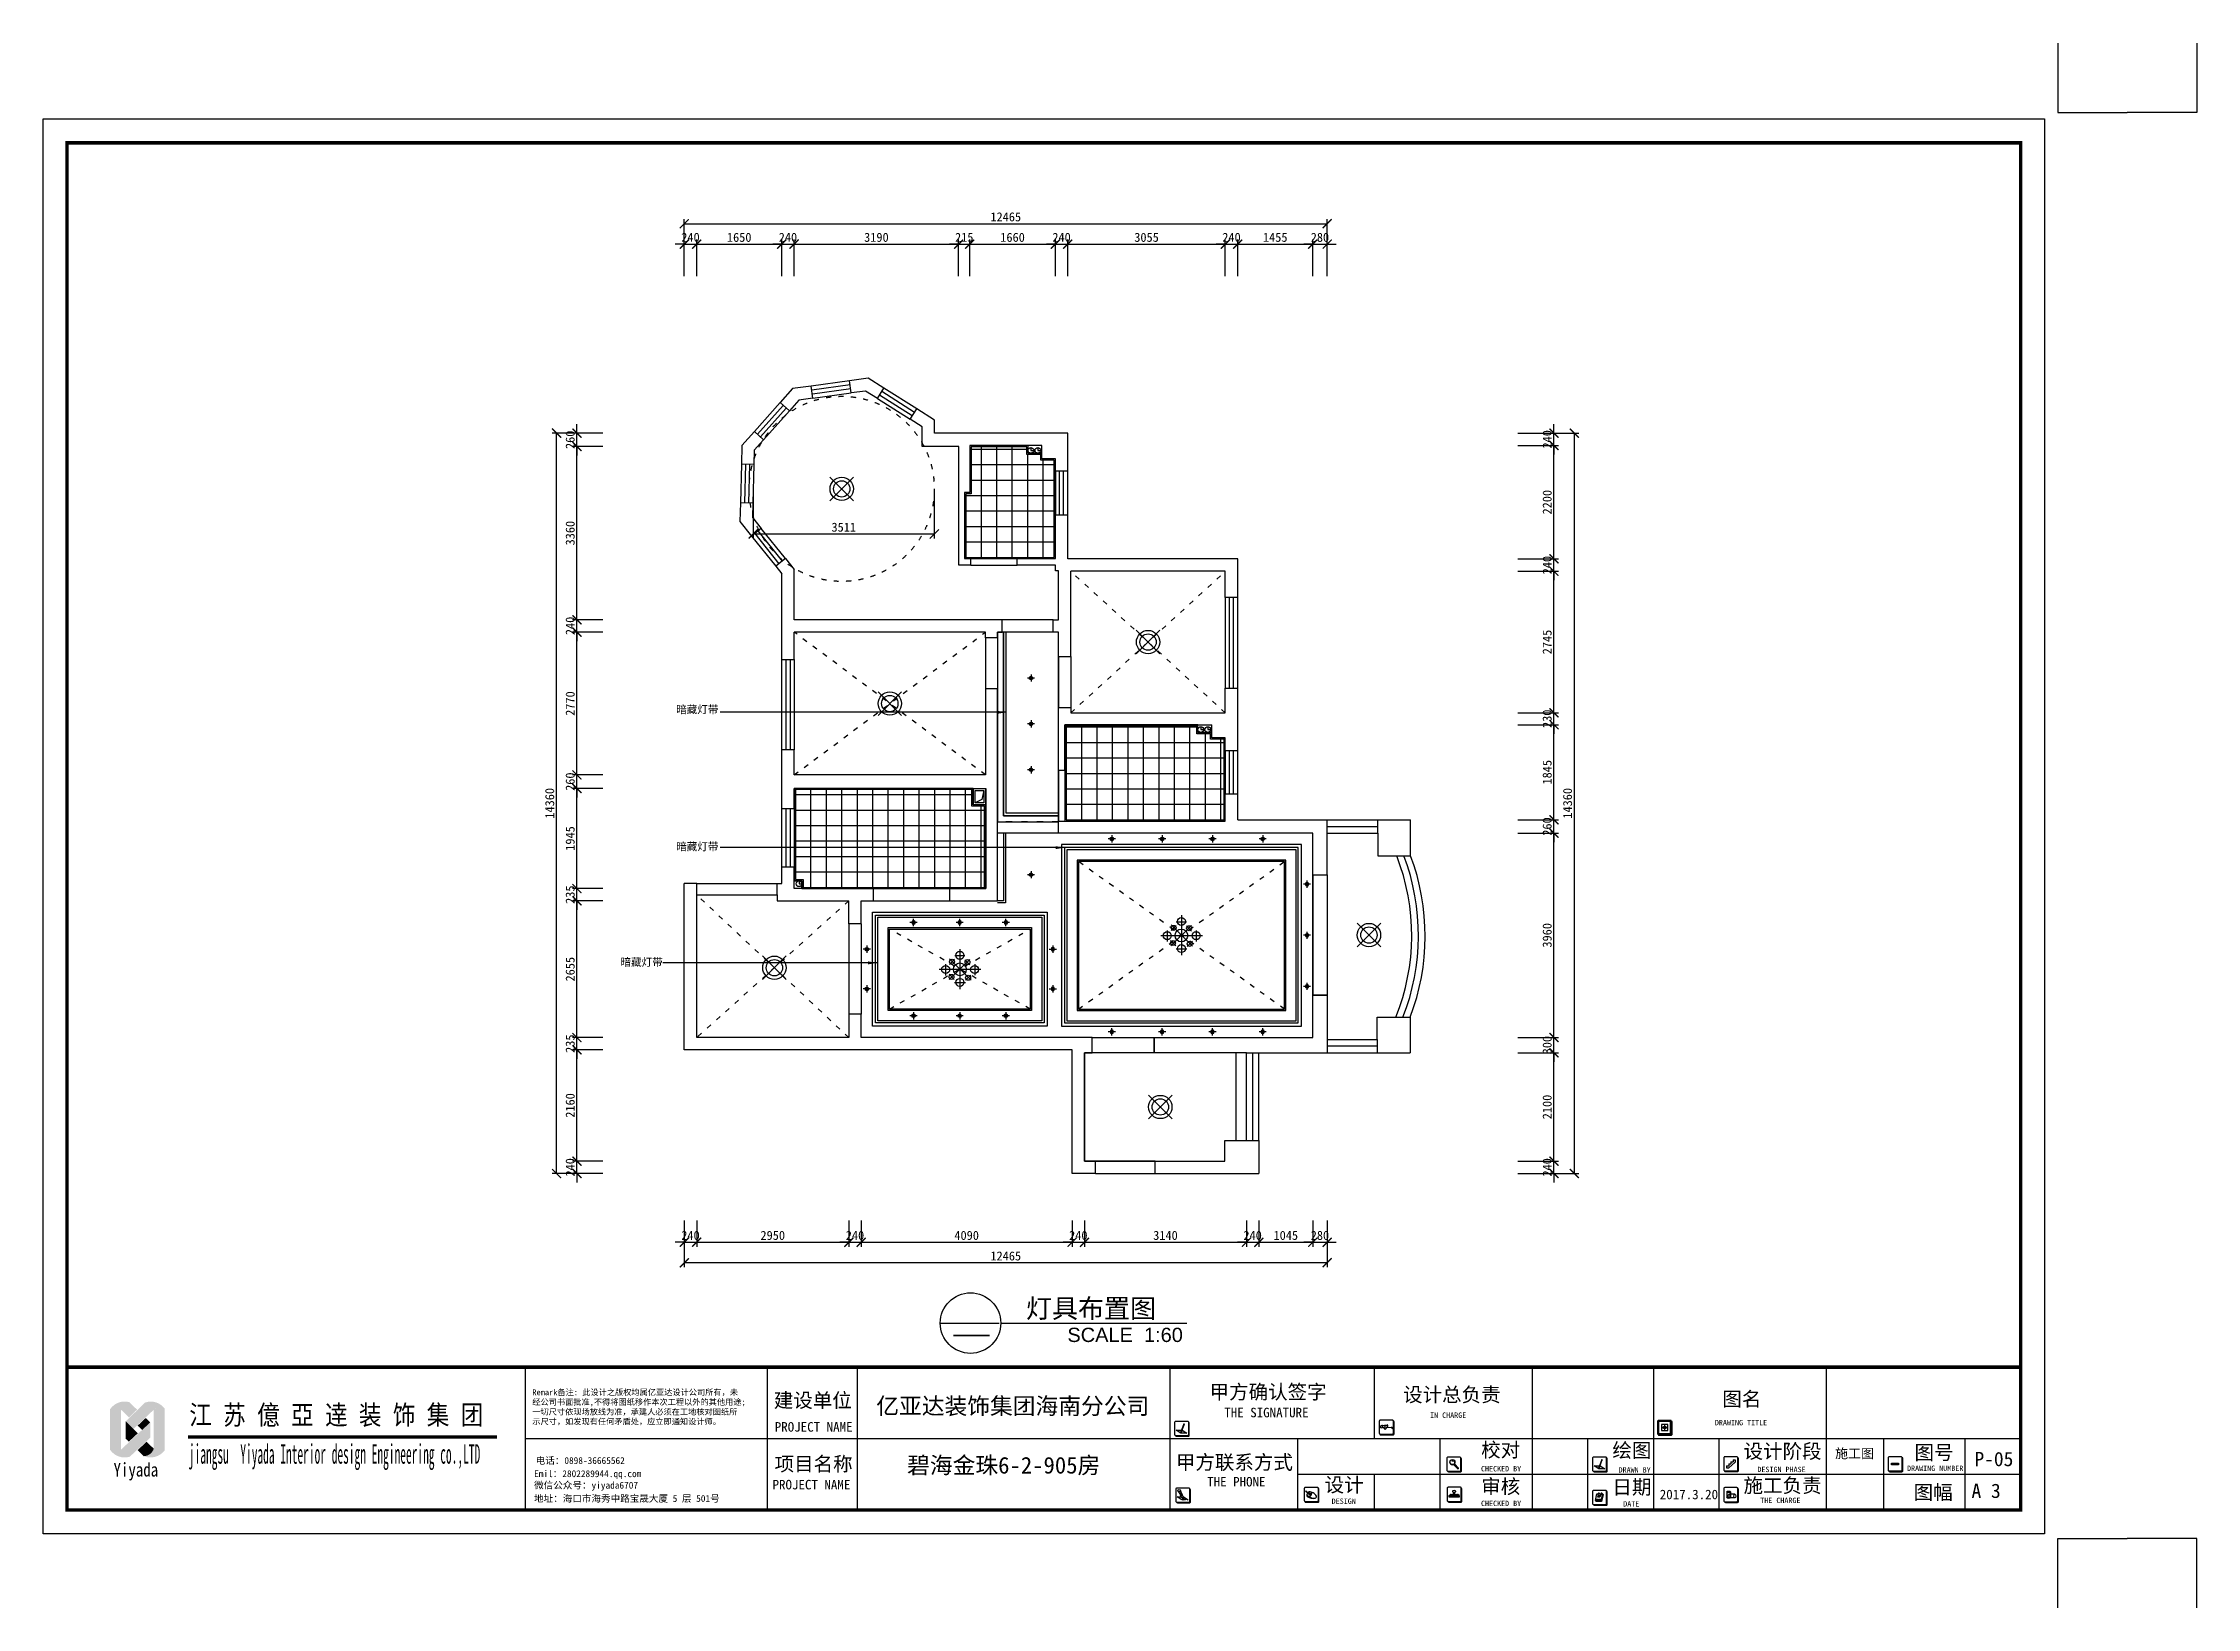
# Model space of a CAD drawing. Header units: millimetres. Extents: x -1705246 to 222838, y -3231245 to 126310.
# Drawn here: x 56374 to 98136, y -11601 to 18750 of the extents above; entities that cross this region are included whole.
import ezdxf
from ezdxf.enums import TextEntityAlignment as Align

# ---------------------------------------------------------------- set-up
doc = ezdxf.new("R2010")
doc.units = ezdxf.units.MM
doc.header["$PDMODE"] = 35
doc.linetypes.add('ACAD_ISO03W100', pattern=[30, 12, -18])
for name, color, linetype in [('0-01图框模板说明', 2, 'Continuous'), ('0-02图框细线', 136, 'Continuous'), ('06其他', 8, 'Continuous'), ('250', 250, 'Continuous'), ('layer 1', 7, 'Continuous'), ('LIGHT', 2, 'Continuous'), ('TK', 1, 'Continuous'), ('天花', 2, 'Continuous'), ('家具内线', 8, 'Continuous'), ('家具外线', 1, 'Continuous')]:
    doc.layers.add(name, color=color, linetype=linetype)
doc.layers.add('Z not print', color=8, linetype='Continuous', plot=False)
doc.styles.add('ar', font='arial.ttf')
doc.styles.add('H1', font='')
doc.styles.get("Standard").update_dxf_attribs({"font": ''})
doc.styles.add('STYLE1', font='')
doc.styles.add('黑体', font='simhei.ttf')
doc.styles.get('H1').set_extended_font_data('SimSun')
doc.styles.get('Standard').set_extended_font_data('SimSun')
doc.styles.get('STYLE1').set_extended_font_data('SimSun')
doc.linetypes.add('FENCELINE1', pattern='A,6.35,-2.54,[133,ltypeshp.shx,S=2.54,R=0,X=-2.54,Y=0],-2.54,25.4', length=36.83)
doc.dimstyles.new('ISO-25', dxfattribs={"dimscale": 70, "dimtxt": 2.5, "dimasz": 2.5, "dimexe": 1.25, "dimexo": 0.625, "dimtad": 1, "dimdec": 0, "dimtxsty": 'Standard', "dimblk": 'ARCHTICK', "dimcen": 2.5, "dimclrd": 251, "dimclre": 251, "dimclrt": 3, "dimadec": 0, "dimazin": 0, "dimtfac": 1, "dimtdec": 0, "dimtix": 1, "dimtmove": 2, "dimatfit": 3, "dimfxl": 1, "dimarcsym": 0})

msp = doc.modelspace()

# ---------------------------------------------------------------- texts
at = {"color": 2, "style": 'ar'}
msp.add_text('SCALE  1:60', height=277.2, dxfattribs=at).set_placement((76235.4, -6442.9))
at = {"color": 2, "style": 'ar', "flags": 8}
msp.add_attdef('灯具布置图', text='原始结构图', height=369.6, dxfattribs=at).set_placement((76692.9, -5784.4), align=Align.MIDDLE)
at = {"color": 2, "style": 'ar', "width": 7.452088, "flags": 8}
msp.add_attdef('-', text='-', height=277.2, dxfattribs=at).set_placement((73894.8, -6424.5), (74855.8, -6424.5), align=Align.FIT)
at = {"layer": '0-02图框细线'}
for s, insert, char_height, attachment_point in [('{\\fSimHei|b0|i0|c134|p2;Remark备注: 此设计之版权均属亿亚达设计公司所有，未\\P经公司书面批准,不得将图纸移作本次工程以外的其他用途;\\P一切尺寸依现场放线为准，承建人必须在工地核对图纸所\\P示尺寸，如发现有任何矛盾处，应立即通知设计师。}', (65860.2, -8059.6), 113.584, 7), ('{\\fSimSun|b0|i0|c134|p2;建设单位}', (70542.8, -7589.4), 277.2, 4), ('{\\fSimSun|b0|i0|c134|p2;甲方确认签字}', (78992.7, -7426.2), 277.2, 4), ('{\\fSimSun|b0|i0|c134|p2;设计总负责}', (82744.4, -7479.5), 277.2, 4), ('{\\fSimSun|b0|i0|c134|p2;图名}', (88934.4, -7563.4), 277.2, 4), ('{\\fSimSun|b0|i0|c134|p2;THE SIGNATURE}', (79276.9, -7812.4), 184.8, 4), ('{\\fSimSun|b0|i0|c134|p2;IN CHARGE}', (83267.3, -7862.6), 104.119, 4), ('{\\fSimSun|b0|i0|c134|p2;PROJECT NAME}', (70561.2, -8090.6), 184.8, 4), ('{\\fSimSun|b0|i0|c134|p2;DRAWING TITLE}', (88790.1, -8007), 104.119, 4), ('{\\fSimSun|b0|i0|c134|p2;电话：0898-36665562  }', (65925.2, -8749.6), 132.515, 4), ('{\\fSimSun|b0|i0|c134|p2;项目名称}', (70558, -8822.2), 277.2, 4), ('{\\fSimSun|b0|i0|c134|p2;甲方联系方式}', (78338.7, -8792.1), 277.2, 4), ('{\\fSimSun|b0|i0|c134|p2;校对}', (84259.2, -8551), 277.2, 4), ('{\\fSimSun|b0|i0|c134|p2;绘图}', (86802.4, -8558.9), 277.2, 4), ('{\\fSimSun|b0|i0|c134|p2;设计阶段}', (89345.7, -8577.6), 277.2, 4), ('{\\fSimHei|b0|i0|c134|p2;施工图}', (91498.6, -8613.9), 184.8, 5), ('{\\fSimSun|b0|i0|c134|p2;图号}', (92659.7, -8600.6), 277.2, 4), ('{\\fSimSun|b0|i0|c134|p2;P-05}', (93822.6, -8714.9), 277.2, 4), ('{\\fSimSun|b0|i0|c134|p2;微信公众号：yiyada6707}', (65895.5, -9239.7), 132.515, 4), ('{\\fSimSun|b0|i0|c134|p2;Emil：2802289944.qq.com}', (65895.5, -9016.4), 132.515, 4), ('{\\fSimSun|b0|i0|c134|p2;PROJECT NAME}', (70518.2, -9210.8), 184.8, 4), ('{\\fSimSun|b0|i0|c134|p2;THE PHONE}', (78945.4, -9154.1), 184.8, 4), ('{\\fSimSun|b0|i0|c134|p2;设计}', (81223.4, -9228.4), 277.2, 4), ('{\\fSimSun|b0|i0|c134|p2;CHECKED BY}', (84254.8, -8901.7), 104.119, 4), ('{\\fSimSun|b0|i0|c134|p2;审核}', (84259.2, -9259.7), 277.2, 4), ('{\\fSimSun|b0|i0|c134|p2;日期}', (86802.4, -9272.3), 277.2, 4), ('{\\fSimSun|b0|i0|c134|p2;DRAWN BY}', (86922.2, -8923.2), 104.119, 4), ('{\\fSimSun|b0|i0|c134|p2;施工负责}', (89345.6, -9240.4), 277.2, 4), ('{\\fSimSun|b0|i0|c134|p2;DESIGN PHASE}', (89614.5, -8915.1), 104.119, 4), ('{\\fSimSun|b0|i0|c134|p2;DRAWING NUMBER}', (92515.9, -8892.6), 104.119, 4), ('{\\fSimSun|b0|i0|c134|p2;图幅}', (92644.6, -9371.3), 277.2, 4), ('{\\fSimSun|b0|i0|c134|p2;地址：海口市海秀中路宝晟大厦 5 层 501号}', (65893.9, -9485.7), 132.515, 4), ('{\\fSimSun|b0|i0|c134|p2;DESIGN}', (81359.2, -9531.6), 104.119, 4), ('{\\fSimSun|b0|i0|c134|p2;CHECKED BY}', (84254.8, -9574), 104.119, 4), ('{\\fSimSun|b0|i0|c134|p2;DATE}', (87012.7, -9582.7), 104.119, 4), ('2017.3.20', (87720.7, -9400.8), 184.8, 4), ('{\\fSimSun|b0|i0|c134|p2;THE CHARGE}', (89669.6, -9515), 104.119, 4), ('{\\fSimSun|b0|i0|c134|p2;A 3}', (93765.7, -9330.8), 277.2, 4)]:
    msp.add_mtext(s, dxfattribs=dict(at, insert=insert, char_height=char_height, attachment_point=attachment_point))
at = {"layer": '0-02图框细线', "char_height": 323.4, "attachment_point": 5, "style": '黑体'}
for s, insert in [('亿亚达装饰集团海南分公司', (75176.6, -7702.1)), ('{\\fSimSun|b0|i0|c134|p2;碧海金珠6-2-905房}', (75000.4, -8851))]:
    msp.add_mtext(s, dxfattribs=dict(at, insert=insert))
at = {"layer": 'layer 1', "color": 44, "lineweight": 5, "char_height": 150, "width": 4338.102, "attachment_point": 1, "style": 'STYLE1'}
for insert in [(68650, 5900), (68650, 3240), (67570, 1000)]:
    msp.add_mtext('{\\C2;暗藏灯带}', dxfattribs=dict(at, insert=insert))
at = {"layer": 'TK', "color": 150, "style": 'H1'}
for s, height, width, p in [('江 苏 億 亞 逹 装 饰 集 团', 378.615, 0.85, (59207.6, -8046.4)), ('jiangsu  Yiyada Interior design Engineering co.,LTD', 378.615, 0.43, (59201.6, -8803.4)), ('Yiyada ', 265.03, 0.8, (57740.2, -9051.8))]:
    msp.add_text(s, height=height, dxfattribs=dict(at, width=width)).set_placement(p)

# ---------------------------------------------------------------- blocks, each defined once
blk = doc.blocks.new('_ArchTick')
at = {"color": 0, "linetype": 'ByBlock', "const_width": 0.15}
blk.add_lwpolyline([(-0.5, -0.5), (0.5, 0.5)], dxfattribs=at)
blk = doc.blocks.new('*D832')
at = {"color": 251, "lineweight": -2}
for p, q in [((66726, -2935), (66726, -2760)), ((67229, -2935), (66639, -2935)), ((67229, -3175), (66639, -3175)), ((66726, -3175), (66726, -2935)), ((66726, -3175), (66726, -3350))]:
    blk.add_line(p, q, dxfattribs=at)
at = {"layer": 'Defpoints', "color": 0}
for p in [(66726, -2935), (67273, -2935), (67273, -3175)]:
    blk.add_point(p, dxfattribs=at)
at = {"color": 251, "lineweight": -2, "xscale": 175, "yscale": 175, "zscale": 175}
for p, rotation in [((66726, -2935), 270), ((66726, -3175), 90)]:
    blk.add_blockref('_ArchTick', p, dxfattribs=dict(at, rotation=rotation))
at = {"color": 3, "insert": (66595, -3055), "char_height": 175, "attachment_point": 5, "rotation": 90}
blk.add_mtext('240', dxfattribs=at)
blk = doc.blocks.new('*D833')
at = {"color": 251, "lineweight": -2}
for p, q in [((67229, -775), (66639, -775)), ((66726, -2935), (66726, -775)), ((67229, -2935), (66639, -2935))]:
    blk.add_line(p, q, dxfattribs=at)
at = {"layer": 'Defpoints', "color": 0}
for p in [(66726, -775), (67273, -775), (67273, -2935)]:
    blk.add_point(p, dxfattribs=at)
at = {"color": 251, "lineweight": -2, "xscale": 175, "yscale": 175, "zscale": 175}
for p, rotation in [((66726, -775), 90), ((66726, -2935), 270)]:
    blk.add_blockref('_ArchTick', p, dxfattribs=dict(at, rotation=rotation))
at = {"color": 3, "insert": (66595, -1855), "char_height": 175, "attachment_point": 5, "rotation": 90}
blk.add_mtext('2160', dxfattribs=at)
blk = doc.blocks.new('*D834')
at = {"color": 251, "lineweight": -2}
for p, q in [((66726, -540), (66726, -365)), ((67229, -540), (66639, -540)), ((67229, -775), (66639, -775)), ((66726, -775), (66726, -540)), ((66726, -775), (66726, -950))]:
    blk.add_line(p, q, dxfattribs=at)
at = {"layer": 'Defpoints', "color": 0}
for p in [(66726, -540), (67273, -540), (67273, -775)]:
    blk.add_point(p, dxfattribs=at)
at = {"color": 251, "lineweight": -2, "xscale": 175, "yscale": 175, "zscale": 175}
for p, rotation in [((66726, -540), 270), ((66726, -775), 90)]:
    blk.add_blockref('_ArchTick', p, dxfattribs=dict(at, rotation=rotation))
at = {"color": 3, "insert": (66595, -657), "char_height": 175, "attachment_point": 5, "rotation": 90}
blk.add_mtext('235', dxfattribs=at)
blk = doc.blocks.new('*D835')
at = {"color": 251, "lineweight": -2}
for p, q in [((67229, 2115), (66639, 2115)), ((66726, -540), (66726, 2115)), ((67229, -540), (66639, -540))]:
    blk.add_line(p, q, dxfattribs=at)
at = {"layer": 'Defpoints', "color": 0}
for p in [(66726, 2115), (67273, 2115), (67273, -540)]:
    blk.add_point(p, dxfattribs=at)
at = {"color": 251, "lineweight": -2, "xscale": 175, "yscale": 175, "zscale": 175}
for p, rotation in [((66726, 2115), 90), ((66726, -540), 270)]:
    blk.add_blockref('_ArchTick', p, dxfattribs=dict(at, rotation=rotation))
at = {"color": 3, "insert": (66595, 788), "char_height": 175, "attachment_point": 5, "rotation": 90}
blk.add_mtext('2655', dxfattribs=at)
blk = doc.blocks.new('*D836')
at = {"color": 251, "lineweight": -2}
for p, q in [((66726, 2350), (66726, 2525)), ((67229, 2350), (66639, 2350)), ((67229, 2115), (66639, 2115)), ((66726, 2115), (66726, 2350)), ((66726, 2115), (66726, 1940))]:
    blk.add_line(p, q, dxfattribs=at)
at = {"layer": 'Defpoints', "color": 0}
for p in [(66726, 2350), (67273, 2350), (67273, 2115)]:
    blk.add_point(p, dxfattribs=at)
at = {"color": 251, "lineweight": -2, "xscale": 175, "yscale": 175, "zscale": 175}
for p, rotation in [((66726, 2350), 270), ((66726, 2115), 90)]:
    blk.add_blockref('_ArchTick', p, dxfattribs=dict(at, rotation=rotation))
at = {"color": 3, "insert": (66595, 2233), "char_height": 175, "attachment_point": 5, "rotation": 90}
blk.add_mtext('235', dxfattribs=at)
blk = doc.blocks.new('*D837')
at = {"color": 251, "lineweight": -2}
for p, q in [((67229, 4295), (66639, 4295)), ((66726, 2350), (66726, 4295)), ((67229, 2350), (66639, 2350))]:
    blk.add_line(p, q, dxfattribs=at)
at = {"layer": 'Defpoints', "color": 0}
for p in [(66726, 4295), (67273, 4295), (67273, 2350)]:
    blk.add_point(p, dxfattribs=at)
at = {"color": 251, "lineweight": -2, "xscale": 175, "yscale": 175, "zscale": 175}
for p, rotation in [((66726, 4295), 90), ((66726, 2350), 270)]:
    blk.add_blockref('_ArchTick', p, dxfattribs=dict(at, rotation=rotation))
at = {"color": 3, "insert": (66595, 3323), "char_height": 175, "attachment_point": 5, "rotation": 90}
blk.add_mtext('1945', dxfattribs=at)
blk = doc.blocks.new('*D838')
at = {"color": 251, "lineweight": -2}
for p, q in [((66726, 4555), (66726, 4730)), ((67229, 4555), (66639, 4555)), ((67229, 4295), (66639, 4295)), ((66726, 4295), (66726, 4555)), ((66726, 4295), (66726, 4120))]:
    blk.add_line(p, q, dxfattribs=at)
at = {"layer": 'Defpoints', "color": 0}
for p in [(66726, 4555), (67273, 4555), (67273, 4295)]:
    blk.add_point(p, dxfattribs=at)
at = {"color": 251, "lineweight": -2, "xscale": 175, "yscale": 175, "zscale": 175}
for p, rotation in [((66726, 4555), 270), ((66726, 4295), 90)]:
    blk.add_blockref('_ArchTick', p, dxfattribs=dict(at, rotation=rotation))
at = {"color": 3, "insert": (66595, 4425), "char_height": 175, "attachment_point": 5, "rotation": 90}
blk.add_mtext('260', dxfattribs=at)
blk = doc.blocks.new('*D839')
at = {"color": 251, "lineweight": -2}
for p, q in [((67229, 7325), (66639, 7325)), ((66726, 4555), (66726, 7325)), ((67229, 4555), (66639, 4555))]:
    blk.add_line(p, q, dxfattribs=at)
at = {"layer": 'Defpoints', "color": 0}
for p in [(66726, 7325), (67273, 7325), (67273, 4555)]:
    blk.add_point(p, dxfattribs=at)
at = {"color": 251, "lineweight": -2, "xscale": 175, "yscale": 175, "zscale": 175}
for p, rotation in [((66726, 7325), 90), ((66726, 4555), 270)]:
    blk.add_blockref('_ArchTick', p, dxfattribs=dict(at, rotation=rotation))
at = {"color": 3, "insert": (66595, 5940), "char_height": 175, "attachment_point": 5, "rotation": 90}
blk.add_mtext('2770', dxfattribs=at)
blk = doc.blocks.new('*D840')
at = {"color": 251, "lineweight": -2}
for p, q in [((67229, 7565), (66639, 7565)), ((66726, 7565), (66726, 7740)), ((66726, 7325), (66726, 7565)), ((67229, 7325), (66639, 7325)), ((66726, 7325), (66726, 7150))]:
    blk.add_line(p, q, dxfattribs=at)
at = {"layer": 'Defpoints', "color": 0}
for p in [(66726, 7565), (67273, 7565), (67273, 7325)]:
    blk.add_point(p, dxfattribs=at)
at = {"color": 251, "lineweight": -2, "xscale": 175, "yscale": 175, "zscale": 175}
for p, rotation in [((66726, 7565), 270), ((66726, 7325), 90)]:
    blk.add_blockref('_ArchTick', p, dxfattribs=dict(at, rotation=rotation))
at = {"color": 3, "insert": (66595, 7445), "char_height": 175, "attachment_point": 5, "rotation": 90}
blk.add_mtext('240', dxfattribs=at)
blk = doc.blocks.new('*D841')
at = {"color": 251, "lineweight": -2}
for p, q in [((67229, 10925), (66639, 10925)), ((66726, 7565), (66726, 10925)), ((67229, 7565), (66639, 7565))]:
    blk.add_line(p, q, dxfattribs=at)
at = {"layer": 'Defpoints', "color": 0}
for p in [(66726, 10925), (67273, 10925), (67273, 7565)]:
    blk.add_point(p, dxfattribs=at)
at = {"color": 251, "lineweight": -2, "xscale": 175, "yscale": 175, "zscale": 175}
for p, rotation in [((66726, 10925), 90), ((66726, 7565), 270)]:
    blk.add_blockref('_ArchTick', p, dxfattribs=dict(at, rotation=rotation))
at = {"color": 3, "insert": (66595, 9245), "char_height": 175, "attachment_point": 5, "rotation": 90}
blk.add_mtext('3360', dxfattribs=at)
blk = doc.blocks.new('*D842')
at = {"color": 251, "lineweight": -2}
for p, q in [((66726, 11185), (66726, 11360)), ((67229, 11185), (66639, 11185)), ((67229, 10925), (66639, 10925)), ((66726, 10925), (66726, 11185)), ((66726, 10925), (66726, 10750))]:
    blk.add_line(p, q, dxfattribs=at)
at = {"layer": 'Defpoints', "color": 0}
for p in [(66726, 11185), (67273, 11185), (67273, 10925)]:
    blk.add_point(p, dxfattribs=at)
at = {"color": 251, "lineweight": -2, "xscale": 175, "yscale": 175, "zscale": 175}
for p, rotation in [((66726, 11185), 270), ((66726, 10925), 90)]:
    blk.add_blockref('_ArchTick', p, dxfattribs=dict(at, rotation=rotation))
at = {"color": 3, "insert": (66595, 11055), "char_height": 175, "attachment_point": 5, "rotation": 90}
blk.add_mtext('260', dxfattribs=at)
blk = doc.blocks.new('*D843')
at = {"color": 251, "lineweight": -2}
for p, q in [((85670, -2935), (85670, -2760)), ((84971, -2935), (85757, -2935)), ((84971, -3175), (85757, -3175)), ((85670, -3175), (85670, -2935)), ((85670, -3175), (85670, -3350))]:
    blk.add_line(p, q, dxfattribs=at)
at = {"layer": 'Defpoints', "color": 0}
for p in [(84927, -2935), (84927, -3175), (85670, -2935)]:
    blk.add_point(p, dxfattribs=at)
at = {"color": 251, "lineweight": -2, "xscale": 175, "yscale": 175, "zscale": 175}
for p, rotation in [((85670, -2935), 270), ((85670, -3175), 90)]:
    blk.add_blockref('_ArchTick', p, dxfattribs=dict(at, rotation=rotation))
at = {"color": 3, "insert": (85538, -3055), "char_height": 175, "attachment_point": 5, "rotation": 90}
blk.add_mtext('240', dxfattribs=at)
blk = doc.blocks.new('*D844')
at = {"color": 251, "lineweight": -2}
for p, q in [((84971, -835), (85757, -835)), ((85670, -2935), (85670, -835)), ((84971, -2935), (85757, -2935))]:
    blk.add_line(p, q, dxfattribs=at)
at = {"layer": 'Defpoints', "color": 0}
for p in [(84927, -835), (85670, -835), (84927, -2935)]:
    blk.add_point(p, dxfattribs=at)
at = {"color": 251, "lineweight": -2, "xscale": 175, "yscale": 175, "zscale": 175}
for p, rotation in [((85670, -835), 90), ((85670, -2935), 270)]:
    blk.add_blockref('_ArchTick', p, dxfattribs=dict(at, rotation=rotation))
at = {"color": 3, "insert": (85538, -1885), "char_height": 175, "attachment_point": 5, "rotation": 90}
blk.add_mtext('2100', dxfattribs=at)
blk = doc.blocks.new('*D845')
at = {"color": 251, "lineweight": -2}
for p, q in [((85670, -535), (85670, -360)), ((84971, -535), (85757, -535)), ((84971, -835), (85757, -835)), ((85670, -835), (85670, -535)), ((85670, -835), (85670, -1010))]:
    blk.add_line(p, q, dxfattribs=at)
at = {"layer": 'Defpoints', "color": 0}
for p in [(84927, -535), (84927, -835), (85670, -535)]:
    blk.add_point(p, dxfattribs=at)
at = {"color": 251, "lineweight": -2, "xscale": 175, "yscale": 175, "zscale": 175}
for p, rotation in [((85670, -535), 270), ((85670, -835), 90)]:
    blk.add_blockref('_ArchTick', p, dxfattribs=dict(at, rotation=rotation))
at = {"color": 3, "insert": (85538, -685), "char_height": 175, "attachment_point": 5, "rotation": 90}
blk.add_mtext('300', dxfattribs=at)
blk = doc.blocks.new('*D846')
at = {"color": 251, "lineweight": -2}
for p, q in [((84971, 3425), (85757, 3425)), ((85670, -535), (85670, 3425)), ((84971, -535), (85757, -535))]:
    blk.add_line(p, q, dxfattribs=at)
at = {"layer": 'Defpoints', "color": 0}
for p in [(84927, 3425), (85670, 3425), (84927, -535)]:
    blk.add_point(p, dxfattribs=at)
at = {"color": 251, "lineweight": -2, "xscale": 175, "yscale": 175, "zscale": 175}
for p, rotation in [((85670, 3425), 90), ((85670, -535), 270)]:
    blk.add_blockref('_ArchTick', p, dxfattribs=dict(at, rotation=rotation))
at = {"color": 3, "insert": (85538, 1445), "char_height": 175, "attachment_point": 5, "rotation": 90}
blk.add_mtext('3960', dxfattribs=at)
blk = doc.blocks.new('*D847')
at = {"color": 251, "lineweight": -2}
for p, q in [((85670, 3685), (85670, 3860)), ((84971, 3685), (85757, 3685)), ((84971, 3425), (85757, 3425)), ((85670, 3425), (85670, 3685)), ((85670, 3425), (85670, 3250))]:
    blk.add_line(p, q, dxfattribs=at)
at = {"layer": 'Defpoints', "color": 0}
for p in [(84927, 3685), (84927, 3425), (85670, 3685)]:
    blk.add_point(p, dxfattribs=at)
at = {"color": 251, "lineweight": -2, "xscale": 175, "yscale": 175, "zscale": 175}
for p, rotation in [((85670, 3685), 270), ((85670, 3425), 90)]:
    blk.add_blockref('_ArchTick', p, dxfattribs=dict(at, rotation=rotation))
at = {"color": 3, "insert": (85538, 3555), "char_height": 175, "attachment_point": 5, "rotation": 90}
blk.add_mtext('260', dxfattribs=at)
blk = doc.blocks.new('*D848')
at = {"color": 251, "lineweight": -2}
for p, q in [((84971, 5530), (85757, 5530)), ((85670, 3685), (85670, 5530)), ((84971, 3685), (85757, 3685))]:
    blk.add_line(p, q, dxfattribs=at)
at = {"layer": 'Defpoints', "color": 0}
for p in [(84927, 5530), (85670, 5530), (84927, 3685)]:
    blk.add_point(p, dxfattribs=at)
at = {"color": 251, "lineweight": -2, "xscale": 175, "yscale": 175, "zscale": 175}
for p, rotation in [((85670, 5530), 90), ((85670, 3685), 270)]:
    blk.add_blockref('_ArchTick', p, dxfattribs=dict(at, rotation=rotation))
at = {"color": 3, "insert": (85538, 4608), "char_height": 175, "attachment_point": 5, "rotation": 90}
blk.add_mtext('1845', dxfattribs=at)
blk = doc.blocks.new('*D849')
at = {"color": 251, "lineweight": -2}
for p, q in [((85670, 5760), (85670, 5935)), ((84971, 5760), (85757, 5760)), ((84971, 5530), (85757, 5530)), ((85670, 5530), (85670, 5760)), ((85670, 5530), (85670, 5355))]:
    blk.add_line(p, q, dxfattribs=at)
at = {"layer": 'Defpoints', "color": 0}
for p in [(84927, 5760), (84927, 5530), (85670, 5760)]:
    blk.add_point(p, dxfattribs=at)
at = {"color": 251, "lineweight": -2, "xscale": 175, "yscale": 175, "zscale": 175}
for p, rotation in [((85670, 5760), 270), ((85670, 5530), 90)]:
    blk.add_blockref('_ArchTick', p, dxfattribs=dict(at, rotation=rotation))
at = {"color": 3, "insert": (85538, 5645), "char_height": 175, "attachment_point": 5, "rotation": 90}
blk.add_mtext('230', dxfattribs=at)
blk = doc.blocks.new('*D850')
at = {"color": 251, "lineweight": -2}
for p, q in [((84971, 8505), (85757, 8505)), ((85670, 5760), (85670, 8505)), ((84971, 5760), (85757, 5760))]:
    blk.add_line(p, q, dxfattribs=at)
at = {"layer": 'Defpoints', "color": 0}
for p in [(84927, 8505), (85670, 8505), (84927, 5760)]:
    blk.add_point(p, dxfattribs=at)
at = {"color": 251, "lineweight": -2, "xscale": 175, "yscale": 175, "zscale": 175}
for p, rotation in [((85670, 8505), 90), ((85670, 5760), 270)]:
    blk.add_blockref('_ArchTick', p, dxfattribs=dict(at, rotation=rotation))
at = {"color": 3, "insert": (85538, 7133), "char_height": 175, "attachment_point": 5, "rotation": 90}
blk.add_mtext('2745', dxfattribs=at)
blk = doc.blocks.new('*D851')
at = {"color": 251, "lineweight": -2}
for p, q in [((85670, 8745), (85670, 8920)), ((84971, 8745), (85757, 8745)), ((84971, 8505), (85757, 8505)), ((85670, 8505), (85670, 8745)), ((85670, 8505), (85670, 8330))]:
    blk.add_line(p, q, dxfattribs=at)
at = {"layer": 'Defpoints', "color": 0}
for p in [(84927, 8745), (84927, 8505), (85670, 8745)]:
    blk.add_point(p, dxfattribs=at)
at = {"color": 251, "lineweight": -2, "xscale": 175, "yscale": 175, "zscale": 175}
for p, rotation in [((85670, 8745), 270), ((85670, 8505), 90)]:
    blk.add_blockref('_ArchTick', p, dxfattribs=dict(at, rotation=rotation))
at = {"color": 3, "insert": (85538, 8625), "char_height": 175, "attachment_point": 5, "rotation": 90}
blk.add_mtext('240', dxfattribs=at)
blk = doc.blocks.new('*D852')
at = {"color": 251, "lineweight": -2}
for p, q in [((84971, 10945), (85757, 10945)), ((85670, 8745), (85670, 10945)), ((84971, 8745), (85757, 8745))]:
    blk.add_line(p, q, dxfattribs=at)
at = {"layer": 'Defpoints', "color": 0}
for p in [(84927, 10945), (85670, 10945), (84927, 8745)]:
    blk.add_point(p, dxfattribs=at)
at = {"color": 251, "lineweight": -2, "xscale": 175, "yscale": 175, "zscale": 175}
for p, rotation in [((85670, 10945), 90), ((85670, 8745), 270)]:
    blk.add_blockref('_ArchTick', p, dxfattribs=dict(at, rotation=rotation))
at = {"color": 3, "insert": (85538, 9845), "char_height": 175, "attachment_point": 5, "rotation": 90}
blk.add_mtext('2200', dxfattribs=at)
blk = doc.blocks.new('*D853')
at = {"color": 251, "lineweight": -2}
for p, q in [((85670, 11185), (85670, 11360)), ((84971, 11185), (85757, 11185)), ((84971, 10945), (85757, 10945)), ((85670, 10945), (85670, 11185)), ((85670, 10945), (85670, 10770))]:
    blk.add_line(p, q, dxfattribs=at)
at = {"layer": 'Defpoints', "color": 0}
for p in [(84927, 11185), (84927, 10945), (85670, 11185)]:
    blk.add_point(p, dxfattribs=at)
at = {"color": 251, "lineweight": -2, "xscale": 175, "yscale": 175, "zscale": 175}
for p, rotation in [((85670, 11185), 270), ((85670, 10945), 90)]:
    blk.add_blockref('_ArchTick', p, dxfattribs=dict(at, rotation=rotation))
at = {"color": 3, "insert": (85538, 11065), "char_height": 175, "attachment_point": 5, "rotation": 90}
blk.add_mtext('240', dxfattribs=at)
blk = doc.blocks.new('*D854')
at = {"color": 251, "lineweight": -2}
for p, q in [((68807, -4084), (68807, -4595)), ((69047, -4084), (69047, -4595)), ((68807, -4508), (68632, -4508)), ((68807, -4508), (69047, -4508)), ((69047, -4508), (69222, -4508))]:
    blk.add_line(p, q, dxfattribs=at)
at = {"layer": 'Defpoints', "color": 0}
for p in [(68807, -4041), (69047, -4041), (69047, -4508)]:
    blk.add_point(p, dxfattribs=at)
at = {"color": 251, "lineweight": -2, "xscale": 175, "yscale": 175, "zscale": 175}
blk.add_blockref('_ArchTick', (68807, -4508), dxfattribs=at)
at = {"color": 251, "lineweight": -2, "xscale": 175, "yscale": 175, "zscale": 175, "rotation": 180}
blk.add_blockref('_ArchTick', (69047, -4508), dxfattribs=at)
at = {"color": 3, "insert": (68927, -4376), "char_height": 175, "attachment_point": 5}
blk.add_mtext('240', dxfattribs=at)
blk = doc.blocks.new('*D855')
at = {"color": 251, "lineweight": -2}
for p, q in [((69047, -4084), (69047, -4595)), ((71997, -4084), (71997, -4595)), ((69047, -4508), (71997, -4508))]:
    blk.add_line(p, q, dxfattribs=at)
at = {"layer": 'Defpoints', "color": 0}
for p in [(69047, -4041), (71997, -4041), (71997, -4508)]:
    blk.add_point(p, dxfattribs=at)
at = {"color": 251, "lineweight": -2, "xscale": 175, "yscale": 175, "zscale": 175, "rotation": 180}
blk.add_blockref('_ArchTick', (69047, -4508), dxfattribs=at)
at = {"color": 251, "lineweight": -2, "xscale": 175, "yscale": 175, "zscale": 175}
blk.add_blockref('_ArchTick', (71997, -4508), dxfattribs=at)
at = {"color": 3, "insert": (70522, -4376), "char_height": 175, "attachment_point": 5}
blk.add_mtext('2950', dxfattribs=at)
blk = doc.blocks.new('*D856')
at = {"color": 251, "lineweight": -2}
for p, q in [((71997, -4084), (71997, -4595)), ((72237, -4084), (72237, -4595)), ((71997, -4508), (71822, -4508)), ((71997, -4508), (72237, -4508)), ((72237, -4508), (72412, -4508))]:
    blk.add_line(p, q, dxfattribs=at)
at = {"layer": 'Defpoints', "color": 0}
for p in [(71997, -4041), (72237, -4041), (72237, -4508)]:
    blk.add_point(p, dxfattribs=at)
at = {"color": 251, "lineweight": -2, "xscale": 175, "yscale": 175, "zscale": 175}
blk.add_blockref('_ArchTick', (71997, -4508), dxfattribs=at)
at = {"color": 251, "lineweight": -2, "xscale": 175, "yscale": 175, "zscale": 175, "rotation": 180}
blk.add_blockref('_ArchTick', (72237, -4508), dxfattribs=at)
at = {"color": 3, "insert": (72117, -4376), "char_height": 175, "attachment_point": 5}
blk.add_mtext('240', dxfattribs=at)
blk = doc.blocks.new('*D857')
at = {"color": 251, "lineweight": -2}
for p, q in [((72237, -4084), (72237, -4595)), ((76327, -4084), (76327, -4595)), ((72237, -4508), (76327, -4508))]:
    blk.add_line(p, q, dxfattribs=at)
at = {"layer": 'Defpoints', "color": 0}
for p in [(72237, -4041), (76327, -4041), (76327, -4508)]:
    blk.add_point(p, dxfattribs=at)
at = {"color": 251, "lineweight": -2, "xscale": 175, "yscale": 175, "zscale": 175, "rotation": 180}
blk.add_blockref('_ArchTick', (72237, -4508), dxfattribs=at)
at = {"color": 251, "lineweight": -2, "xscale": 175, "yscale": 175, "zscale": 175}
blk.add_blockref('_ArchTick', (76327, -4508), dxfattribs=at)
at = {"color": 3, "insert": (74282, -4376), "char_height": 175, "attachment_point": 5}
blk.add_mtext('4090', dxfattribs=at)
blk = doc.blocks.new('*D858')
at = {"color": 251, "lineweight": -2}
for p, q in [((76327, -4084), (76327, -4595)), ((76567, -4084), (76567, -4595)), ((76327, -4508), (76152, -4508)), ((76327, -4508), (76567, -4508)), ((76567, -4508), (76742, -4508))]:
    blk.add_line(p, q, dxfattribs=at)
at = {"layer": 'Defpoints', "color": 0}
for p in [(76327, -4041), (76567, -4041), (76567, -4508)]:
    blk.add_point(p, dxfattribs=at)
at = {"color": 251, "lineweight": -2, "xscale": 175, "yscale": 175, "zscale": 175}
blk.add_blockref('_ArchTick', (76327, -4508), dxfattribs=at)
at = {"color": 251, "lineweight": -2, "xscale": 175, "yscale": 175, "zscale": 175, "rotation": 180}
blk.add_blockref('_ArchTick', (76567, -4508), dxfattribs=at)
at = {"color": 3, "insert": (76447, -4376), "char_height": 175, "attachment_point": 5}
blk.add_mtext('240', dxfattribs=at)
blk = doc.blocks.new('*D859')
at = {"color": 251, "lineweight": -2}
for p, q in [((76567, -4084), (76567, -4595)), ((79707, -4084), (79707, -4595)), ((76567, -4508), (79707, -4508))]:
    blk.add_line(p, q, dxfattribs=at)
at = {"layer": 'Defpoints', "color": 0}
for p in [(76567, -4041), (79707, -4041), (79707, -4508)]:
    blk.add_point(p, dxfattribs=at)
at = {"color": 251, "lineweight": -2, "xscale": 175, "yscale": 175, "zscale": 175, "rotation": 180}
blk.add_blockref('_ArchTick', (76567, -4508), dxfattribs=at)
at = {"color": 251, "lineweight": -2, "xscale": 175, "yscale": 175, "zscale": 175}
blk.add_blockref('_ArchTick', (79707, -4508), dxfattribs=at)
at = {"color": 3, "insert": (78137, -4376), "char_height": 175, "attachment_point": 5}
blk.add_mtext('3140', dxfattribs=at)
blk = doc.blocks.new('*D860')
at = {"color": 251, "lineweight": -2}
for p, q in [((79707, -4084), (79707, -4595)), ((79947, -4084), (79947, -4595)), ((79707, -4508), (79532, -4508)), ((79707, -4508), (79947, -4508)), ((79947, -4508), (80122, -4508))]:
    blk.add_line(p, q, dxfattribs=at)
at = {"layer": 'Defpoints', "color": 0}
for p in [(79707, -4041), (79947, -4041), (79947, -4508)]:
    blk.add_point(p, dxfattribs=at)
at = {"color": 251, "lineweight": -2, "xscale": 175, "yscale": 175, "zscale": 175}
blk.add_blockref('_ArchTick', (79707, -4508), dxfattribs=at)
at = {"color": 251, "lineweight": -2, "xscale": 175, "yscale": 175, "zscale": 175, "rotation": 180}
blk.add_blockref('_ArchTick', (79947, -4508), dxfattribs=at)
at = {"color": 3, "insert": (79827, -4376), "char_height": 175, "attachment_point": 5}
blk.add_mtext('240', dxfattribs=at)
blk = doc.blocks.new('*D861')
at = {"color": 251, "lineweight": -2}
for p, q in [((79947, -4084), (79947, -4595)), ((80992, -4084), (80992, -4595)), ((79947, -4508), (80992, -4508))]:
    blk.add_line(p, q, dxfattribs=at)
at = {"layer": 'Defpoints', "color": 0}
for p in [(79947, -4041), (80992, -4041), (80992, -4508)]:
    blk.add_point(p, dxfattribs=at)
at = {"color": 251, "lineweight": -2, "xscale": 175, "yscale": 175, "zscale": 175, "rotation": 180}
blk.add_blockref('_ArchTick', (79947, -4508), dxfattribs=at)
at = {"color": 251, "lineweight": -2, "xscale": 175, "yscale": 175, "zscale": 175}
blk.add_blockref('_ArchTick', (80992, -4508), dxfattribs=at)
at = {"color": 3, "insert": (80470, -4376), "char_height": 175, "attachment_point": 5}
blk.add_mtext('1045', dxfattribs=at)
blk = doc.blocks.new('*D862')
at = {"color": 251, "lineweight": -2}
for p, q in [((80992, -4084), (80992, -4595)), ((81272, -4084), (81272, -4595)), ((80992, -4508), (80817, -4508)), ((80992, -4508), (81272, -4508)), ((81272, -4508), (81447, -4508))]:
    blk.add_line(p, q, dxfattribs=at)
at = {"layer": 'Defpoints', "color": 0}
for p in [(80992, -4041), (81272, -4041), (81272, -4508)]:
    blk.add_point(p, dxfattribs=at)
at = {"color": 251, "lineweight": -2, "xscale": 175, "yscale": 175, "zscale": 175}
blk.add_blockref('_ArchTick', (80992, -4508), dxfattribs=at)
at = {"color": 251, "lineweight": -2, "xscale": 175, "yscale": 175, "zscale": 175, "rotation": 180}
blk.add_blockref('_ArchTick', (81272, -4508), dxfattribs=at)
at = {"color": 3, "insert": (81132, -4376), "char_height": 175, "attachment_point": 5}
blk.add_mtext('280', dxfattribs=at)
blk = doc.blocks.new('*D863')
at = {"color": 251, "lineweight": -2}
for p, q in [((68807, 14850), (68632, 14850)), ((68807, 14230), (68807, 14938)), ((68807, 14850), (69047, 14850)), ((69047, 14230), (69047, 14938)), ((69047, 14850), (69222, 14850))]:
    blk.add_line(p, q, dxfattribs=at)
at = {"layer": 'Defpoints', "color": 0}
for p in [(69047, 14850), (68807, 14186), (69047, 14186)]:
    blk.add_point(p, dxfattribs=at)
at = {"color": 251, "lineweight": -2, "xscale": 175, "yscale": 175, "zscale": 175}
blk.add_blockref('_ArchTick', (68807, 14850), dxfattribs=at)
at = {"color": 251, "lineweight": -2, "xscale": 175, "yscale": 175, "zscale": 175, "rotation": 180}
blk.add_blockref('_ArchTick', (69047, 14850), dxfattribs=at)
at = {"color": 3, "insert": (68927, 14981), "char_height": 175, "attachment_point": 5}
blk.add_mtext('240', dxfattribs=at)
blk = doc.blocks.new('*D864')
at = {"color": 251, "lineweight": -2}
for p, q in [((69047, 14230), (69047, 14938)), ((69047, 14850), (70697, 14850)), ((70697, 14230), (70697, 14938))]:
    blk.add_line(p, q, dxfattribs=at)
at = {"layer": 'Defpoints', "color": 0}
for p in [(70697, 14850), (69047, 14186), (70697, 14186)]:
    blk.add_point(p, dxfattribs=at)
at = {"color": 251, "lineweight": -2, "xscale": 175, "yscale": 175, "zscale": 175, "rotation": 180}
blk.add_blockref('_ArchTick', (69047, 14850), dxfattribs=at)
at = {"color": 251, "lineweight": -2, "xscale": 175, "yscale": 175, "zscale": 175}
blk.add_blockref('_ArchTick', (70697, 14850), dxfattribs=at)
at = {"color": 3, "insert": (69872, 14981), "char_height": 175, "attachment_point": 5}
blk.add_mtext('1650', dxfattribs=at)
blk = doc.blocks.new('*D865')
at = {"color": 251, "lineweight": -2}
for p, q in [((70697, 14850), (70522, 14850)), ((70697, 14230), (70697, 14938)), ((70697, 14850), (70937, 14850)), ((70937, 14230), (70937, 14938)), ((70937, 14850), (71112, 14850))]:
    blk.add_line(p, q, dxfattribs=at)
at = {"layer": 'Defpoints', "color": 0}
for p in [(70937, 14850), (70697, 14186), (70937, 14186)]:
    blk.add_point(p, dxfattribs=at)
at = {"color": 251, "lineweight": -2, "xscale": 175, "yscale": 175, "zscale": 175}
blk.add_blockref('_ArchTick', (70697, 14850), dxfattribs=at)
at = {"color": 251, "lineweight": -2, "xscale": 175, "yscale": 175, "zscale": 175, "rotation": 180}
blk.add_blockref('_ArchTick', (70937, 14850), dxfattribs=at)
at = {"color": 3, "insert": (70817, 14981), "char_height": 175, "attachment_point": 5}
blk.add_mtext('240', dxfattribs=at)
blk = doc.blocks.new('*D866')
at = {"color": 251, "lineweight": -2}
for p, q in [((70937, 14230), (70937, 14938)), ((70937, 14850), (74127, 14850)), ((74127, 14230), (74127, 14938))]:
    blk.add_line(p, q, dxfattribs=at)
at = {"layer": 'Defpoints', "color": 0}
for p in [(74127, 14850), (70937, 14186), (74127, 14186)]:
    blk.add_point(p, dxfattribs=at)
at = {"color": 251, "lineweight": -2, "xscale": 175, "yscale": 175, "zscale": 175, "rotation": 180}
blk.add_blockref('_ArchTick', (70937, 14850), dxfattribs=at)
at = {"color": 251, "lineweight": -2, "xscale": 175, "yscale": 175, "zscale": 175}
blk.add_blockref('_ArchTick', (74127, 14850), dxfattribs=at)
at = {"color": 3, "insert": (72532, 14981), "char_height": 175, "attachment_point": 5}
blk.add_mtext('3190', dxfattribs=at)
blk = doc.blocks.new('*D867')
at = {"color": 251, "lineweight": -2}
for p, q in [((74127, 14850), (73952, 14850)), ((74127, 14230), (74127, 14938)), ((74127, 14850), (74342, 14850)), ((74342, 14230), (74342, 14938)), ((74342, 14850), (74517, 14850))]:
    blk.add_line(p, q, dxfattribs=at)
at = {"layer": 'Defpoints', "color": 0}
for p in [(74342, 14850), (74127, 14186), (74342, 14186)]:
    blk.add_point(p, dxfattribs=at)
at = {"color": 251, "lineweight": -2, "xscale": 175, "yscale": 175, "zscale": 175}
blk.add_blockref('_ArchTick', (74127, 14850), dxfattribs=at)
at = {"color": 251, "lineweight": -2, "xscale": 175, "yscale": 175, "zscale": 175, "rotation": 180}
blk.add_blockref('_ArchTick', (74342, 14850), dxfattribs=at)
at = {"color": 3, "insert": (74235, 14981), "char_height": 175, "attachment_point": 5}
blk.add_mtext('215', dxfattribs=at)
blk = doc.blocks.new('*D868')
at = {"color": 251, "lineweight": -2}
for p, q in [((74342, 14230), (74342, 14938)), ((74342, 14850), (76002, 14850)), ((76002, 14230), (76002, 14938))]:
    blk.add_line(p, q, dxfattribs=at)
at = {"layer": 'Defpoints', "color": 0}
for p in [(76002, 14850), (74342, 14186), (76002, 14186)]:
    blk.add_point(p, dxfattribs=at)
at = {"color": 251, "lineweight": -2, "xscale": 175, "yscale": 175, "zscale": 175, "rotation": 180}
blk.add_blockref('_ArchTick', (74342, 14850), dxfattribs=at)
at = {"color": 251, "lineweight": -2, "xscale": 175, "yscale": 175, "zscale": 175}
blk.add_blockref('_ArchTick', (76002, 14850), dxfattribs=at)
at = {"color": 3, "insert": (75172, 14981), "char_height": 175, "attachment_point": 5}
blk.add_mtext('1660', dxfattribs=at)
blk = doc.blocks.new('*D869')
at = {"color": 251, "lineweight": -2}
for p, q in [((76002, 14850), (75827, 14850)), ((76002, 14230), (76002, 14938)), ((76002, 14850), (76242, 14850)), ((76242, 14230), (76242, 14938)), ((76242, 14850), (76417, 14850))]:
    blk.add_line(p, q, dxfattribs=at)
at = {"layer": 'Defpoints', "color": 0}
for p in [(76242, 14850), (76002, 14186), (76242, 14186)]:
    blk.add_point(p, dxfattribs=at)
at = {"color": 251, "lineweight": -2, "xscale": 175, "yscale": 175, "zscale": 175}
blk.add_blockref('_ArchTick', (76002, 14850), dxfattribs=at)
at = {"color": 251, "lineweight": -2, "xscale": 175, "yscale": 175, "zscale": 175, "rotation": 180}
blk.add_blockref('_ArchTick', (76242, 14850), dxfattribs=at)
at = {"color": 3, "insert": (76122, 14981), "char_height": 175, "attachment_point": 5}
blk.add_mtext('240', dxfattribs=at)
blk = doc.blocks.new('*D870')
at = {"color": 251, "lineweight": -2}
for p, q in [((76242, 14230), (76242, 14938)), ((76242, 14850), (79297, 14850)), ((79297, 14230), (79297, 14938))]:
    blk.add_line(p, q, dxfattribs=at)
at = {"layer": 'Defpoints', "color": 0}
for p in [(79297, 14850), (76242, 14186), (79297, 14186)]:
    blk.add_point(p, dxfattribs=at)
at = {"color": 251, "lineweight": -2, "xscale": 175, "yscale": 175, "zscale": 175, "rotation": 180}
blk.add_blockref('_ArchTick', (76242, 14850), dxfattribs=at)
at = {"color": 251, "lineweight": -2, "xscale": 175, "yscale": 175, "zscale": 175}
blk.add_blockref('_ArchTick', (79297, 14850), dxfattribs=at)
at = {"color": 3, "insert": (77770, 14981), "char_height": 175, "attachment_point": 5}
blk.add_mtext('3055', dxfattribs=at)
blk = doc.blocks.new('*D871')
at = {"color": 251, "lineweight": -2}
for p, q in [((79297, 14850), (79122, 14850)), ((79297, 14230), (79297, 14938)), ((79297, 14850), (79537, 14850)), ((79537, 14230), (79537, 14938)), ((79537, 14850), (79712, 14850))]:
    blk.add_line(p, q, dxfattribs=at)
at = {"layer": 'Defpoints', "color": 0}
for p in [(79537, 14850), (79297, 14186), (79537, 14186)]:
    blk.add_point(p, dxfattribs=at)
at = {"color": 251, "lineweight": -2, "xscale": 175, "yscale": 175, "zscale": 175}
blk.add_blockref('_ArchTick', (79297, 14850), dxfattribs=at)
at = {"color": 251, "lineweight": -2, "xscale": 175, "yscale": 175, "zscale": 175, "rotation": 180}
blk.add_blockref('_ArchTick', (79537, 14850), dxfattribs=at)
at = {"color": 3, "insert": (79417, 14981), "char_height": 175, "attachment_point": 5}
blk.add_mtext('240', dxfattribs=at)
blk = doc.blocks.new('*D872')
at = {"color": 251, "lineweight": -2}
for p, q in [((79537, 14230), (79537, 14938)), ((79537, 14850), (80992, 14850)), ((80992, 14230), (80992, 14938))]:
    blk.add_line(p, q, dxfattribs=at)
at = {"layer": 'Defpoints', "color": 0}
for p in [(80992, 14850), (79537, 14186), (80992, 14186)]:
    blk.add_point(p, dxfattribs=at)
at = {"color": 251, "lineweight": -2, "xscale": 175, "yscale": 175, "zscale": 175, "rotation": 180}
blk.add_blockref('_ArchTick', (79537, 14850), dxfattribs=at)
at = {"color": 251, "lineweight": -2, "xscale": 175, "yscale": 175, "zscale": 175}
blk.add_blockref('_ArchTick', (80992, 14850), dxfattribs=at)
at = {"color": 3, "insert": (80265, 14981), "char_height": 175, "attachment_point": 5}
blk.add_mtext('1455', dxfattribs=at)
blk = doc.blocks.new('*D873')
at = {"color": 251, "lineweight": -2}
for p, q in [((80992, 14850), (80817, 14850)), ((80992, 14230), (80992, 14938)), ((80992, 14850), (81272, 14850)), ((81272, 14230), (81272, 14938)), ((81272, 14850), (81447, 14850))]:
    blk.add_line(p, q, dxfattribs=at)
at = {"layer": 'Defpoints', "color": 0}
for p in [(81272, 14850), (80992, 14186), (81272, 14186)]:
    blk.add_point(p, dxfattribs=at)
at = {"color": 251, "lineweight": -2, "xscale": 175, "yscale": 175, "zscale": 175}
blk.add_blockref('_ArchTick', (80992, 14850), dxfattribs=at)
at = {"color": 251, "lineweight": -2, "xscale": 175, "yscale": 175, "zscale": 175, "rotation": 180}
blk.add_blockref('_ArchTick', (81272, 14850), dxfattribs=at)
at = {"color": 3, "insert": (81132, 14981), "char_height": 175, "attachment_point": 5}
blk.add_mtext('280', dxfattribs=at)
blk = doc.blocks.new('*D874')
at = {"color": 251, "lineweight": -2}
for p, q in [((85713, 11185), (86153, 11185)), ((86065, -3175), (86065, 11185)), ((85713, -3175), (86153, -3175))]:
    blk.add_line(p, q, dxfattribs=at)
at = {"layer": 'Defpoints', "color": 0}
for p in [(85670, 11185), (86065, 11185), (85670, -3175)]:
    blk.add_point(p, dxfattribs=at)
at = {"color": 251, "lineweight": -2, "xscale": 175, "yscale": 175, "zscale": 175}
for p, rotation in [((86065, 11185), 90), ((86065, -3175), 270)]:
    blk.add_blockref('_ArchTick', p, dxfattribs=dict(at, rotation=rotation))
at = {"color": 3, "insert": (85934, 4005), "char_height": 175, "attachment_point": 5, "rotation": 90}
blk.add_mtext('14360', dxfattribs=at)
blk = doc.blocks.new('*D875')
at = {"color": 251, "lineweight": -2}
for p, q in [((66682, 11185), (66242, 11185)), ((66330, -3175), (66330, 11185)), ((66682, -3175), (66242, -3175))]:
    blk.add_line(p, q, dxfattribs=at)
at = {"layer": 'Defpoints', "color": 0}
for p in [(66330, 11185), (66726, 11185), (66726, -3175)]:
    blk.add_point(p, dxfattribs=at)
at = {"color": 251, "lineweight": -2, "xscale": 175, "yscale": 175, "zscale": 175}
for p, rotation in [((66330, 11185), 90), ((66330, -3175), 270)]:
    blk.add_blockref('_ArchTick', p, dxfattribs=dict(at, rotation=rotation))
at = {"color": 3, "insert": (66198, 4005), "char_height": 175, "attachment_point": 5, "rotation": 90}
blk.add_mtext('14360', dxfattribs=at)
blk = doc.blocks.new('*D876')
at = {"color": 251, "lineweight": -2}
for p, q in [((68807, 14894), (68807, 15335)), ((68807, 15247), (81272, 15247)), ((81272, 14894), (81272, 15335))]:
    blk.add_line(p, q, dxfattribs=at)
at = {"layer": 'Defpoints', "color": 0}
for p in [(81272, 15247), (68807, 14850), (81272, 14850)]:
    blk.add_point(p, dxfattribs=at)
at = {"color": 251, "lineweight": -2, "xscale": 175, "yscale": 175, "zscale": 175, "rotation": 180}
blk.add_blockref('_ArchTick', (68807, 15247), dxfattribs=at)
at = {"color": 251, "lineweight": -2, "xscale": 175, "yscale": 175, "zscale": 175}
blk.add_blockref('_ArchTick', (81272, 15247), dxfattribs=at)
at = {"color": 3, "insert": (75040, 15378), "char_height": 175, "attachment_point": 5}
blk.add_mtext('12465', dxfattribs=at)
blk = doc.blocks.new('*D877')
at = {"color": 251, "lineweight": -2}
for p, q in [((68807, -4551), (68807, -4994)), ((81272, -4551), (81272, -4994)), ((81272, -4906), (68807, -4906))]:
    blk.add_line(p, q, dxfattribs=at)
at = {"layer": 'Defpoints', "color": 0}
for p in [(68807, -4508), (81272, -4508), (68807, -4906)]:
    blk.add_point(p, dxfattribs=at)
at = {"color": 251, "lineweight": -2, "xscale": 175, "yscale": 175, "zscale": 175, "rotation": 180}
blk.add_blockref('_ArchTick', (68807, -4906), dxfattribs=at)
at = {"color": 251, "lineweight": -2, "xscale": 175, "yscale": 175, "zscale": 175}
blk.add_blockref('_ArchTick', (81272, -4906), dxfattribs=at)
at = {"color": 3, "insert": (75040, -4775), "char_height": 175, "attachment_point": 5}
blk.add_mtext('12465', dxfattribs=at)
blk = doc.blocks.new('efd')
at = {"layer": '家具内线'}
for p, q in [((-22696, -712304), (-22696, -712950)), ((-23030, -712631), (-22357, -712631)), ((-22926, -712548), (-22926, -712730)), ((-22871, -712711), (-22788, -712796)), ((-22534, -712472), (-22868, -712796)), ((-22864, -712460), (-22515, -712806)), ((-22780, -712468), (-22862, -712551)), ((-22779, -712408), (-22616, -712408)), ((-22613, -712477), (-22533, -712560)), ((-22604, -712807), (-22519, -712724)), ((-22455, -712548), (-22455, -712728)), ((-22781, -712846), (-22606, -712846))]:
    blk.add_line(p, q, dxfattribs=at)
at = {"layer": '家具外线'}
for centre, radius in [((-22696, -712405), 64.5), ((-22925, -712634), 64.5), ((-22831, -712753), 39.8), ((-22822, -712508), 39.8), ((-22696, -712631), 103), ((-22572, -712514), 39.8), ((-22563, -712767), 39.8), ((-22457, -712634), 64.5), ((-22696, -712843), 64.5)]:
    blk.add_circle(centre, radius, dxfattribs=at)
blk = doc.blocks.new('KHBB')
at = {"color": 1}
blk.add_circle((132665, -152294), 35, dxfattribs=at)
at = {"layer": 'LIGHT', "color": 1, "linetype": 'Continuous'}
for p, q in [((132765, -152294), (132565, -152294)), ((132665, -152194), (132665, -152394))]:
    blk.add_line(p, q, dxfattribs=at)
at = {"layer": 'LIGHT', "linetype": 'Continuous'}
blk.add_circle((132665, -152294), 50, dxfattribs=at)
blk = doc.blocks.new('adsdw33434')
at = {"layer": '天花', "color": 1}
for p, q in [((-382, 382), (382, -382)), ((382, 382), (-382, -382))]:
    blk.add_line(p, q, dxfattribs=at)
for radius in [377, 264]:
    blk.add_circle((0, 0), radius, dxfattribs=at)
blk = doc.blocks.new('*D878')
at = {"color": 251, "lineweight": -2}
for p, q in [((70144, 10152), (70144, 9140)), ((73655, 10060), (73655, 9140)), ((73655, 9228), (70144, 9228))]:
    blk.add_line(p, q, dxfattribs=at)
at = {"layer": 'Defpoints', "color": 0}
for p in [(70144, 10195), (73655, 10103), (70144, 9228)]:
    blk.add_point(p, dxfattribs=at)
at = {"color": 251, "lineweight": -2, "xscale": 175, "yscale": 175, "zscale": 175, "rotation": 180}
blk.add_blockref('_ArchTick', (70144, 9228), dxfattribs=at)
at = {"color": 251, "lineweight": -2, "xscale": 175, "yscale": 175, "zscale": 175}
blk.add_blockref('_ArchTick', (73655, 9228), dxfattribs=at)
at = {"color": 3, "insert": (71899, 9359), "char_height": 175, "attachment_point": 5}
blk.add_mtext('3511', dxfattribs=at)

# ---------------------------------------------------------------- dimensions: what is measured, and where the dimension line sits
at = {"color": 0}
for base, p1, p2, picture, middle in [((81272.2, 15247), (68807.2, 14850.1), (81272.2, 14850.1), '*D876', (75039.7, 15378.3)), ((68807.2, -4906.4), (81272.2, -4507.7), (68807.2, -4507.7), '*D877', (75039.7, -4775.2))]:
    dim = msp.add_linear_dim(base=base, p1=p1, p2=p2, dimstyle='ISO-25', dxfattribs=at)
    dim.commit()
    dim.dimension.update_dxf_attribs({"geometry": picture, "text_midpoint": middle})
for base, p1, p2, picture, middle in [((69047.2, 14850.1), (68807.2, 14186.2), (69047.2, 14186.2), '*D863', (68927.2, 14981.3)), ((70697.2, 14850.1), (69047.2, 14186.2), (70697.2, 14186.2), '*D864', (69872.2, 14981.3)), ((70937.2, 14850.1), (70697.2, 14186.2), (70937.2, 14186.2), '*D865', (70817.2, 14981.3)), ((74127.2, 14850.1), (70937.2, 14186.2), (74127.2, 14186.2), '*D866', (72532.2, 14981.3)), ((74342.2, 14850.1), (74127.2, 14186.2), (74342.2, 14186.2), '*D867', (74234.7, 14981.3)), ((76002.2, 14850.1), (74342.2, 14186.2), (76002.2, 14186.2), '*D868', (75172.2, 14981.3)), ((76242.2, 14850.1), (76002.2, 14186.2), (76242.2, 14186.2), '*D869', (76122.2, 14981.3)), ((79297.2, 14850.1), (76242.2, 14186.2), (79297.2, 14186.2), '*D870', (77769.7, 14981.3)), ((79537.2, 14850.1), (79297.2, 14186.2), (79537.2, 14186.2), '*D871', (79417.2, 14981.3)), ((80992.2, 14850.1), (79537.2, 14186.2), (80992.2, 14186.2), '*D872', (80264.7, 14981.3)), ((81272.2, 14850.1), (80992.2, 14186.2), (81272.2, 14186.2), '*D873', (81132.2, 14981.3)), ((69047.2, -4507.7), (68807.2, -4040.6), (69047.2, -4040.6), '*D854', (68927.2, -4376.4)), ((71997.2, -4507.7), (69047.2, -4040.6), (71997.2, -4040.6), '*D855', (70522.2, -4376.4)), ((72237.2, -4507.7), (71997.2, -4040.6), (72237.2, -4040.6), '*D856', (72117.2, -4376.4)), ((76327.2, -4507.7), (72237.2, -4040.6), (76327.2, -4040.6), '*D857', (74282.2, -4376.4)), ((76567.2, -4507.7), (76327.2, -4040.6), (76567.2, -4040.6), '*D858', (76447.2, -4376.4)), ((79707.2, -4507.7), (76567.2, -4040.6), (79707.2, -4040.6), '*D859', (78137.2, -4376.4)), ((79947.2, -4507.7), (79707.2, -4040.6), (79947.2, -4040.6), '*D860', (79827.2, -4376.4)), ((80992.2, -4507.7), (79947.2, -4040.6), (80992.2, -4040.6), '*D861', (80469.7, -4376.4)), ((81272.2, -4507.7), (80992.2, -4040.6), (81272.2, -4040.6), '*D862', (81132.2, -4376.4))]:
    dim = msp.add_linear_dim(base=base, p1=p1, p2=p2, dimstyle='ISO-25')
    dim.commit()
    dim.dimension.update_dxf_attribs({"geometry": picture, "text_midpoint": middle})
for base, p1, p2, picture, middle in [((66329.7, 11185), (66726.2, -3175), (66726.2, 11185), '*D875', (66198.4, 4005)), ((86065.4, 11185), (85669.7, -3175), (85669.7, 11185), '*D874', (85934.2, 4005))]:
    dim = msp.add_linear_dim(base=base, p1=p1, p2=p2, angle=90, dimstyle='ISO-25', dxfattribs=at)
    dim.commit()
    dim.dimension.update_dxf_attribs({"geometry": picture, "text_midpoint": middle})
for base, p1, p2, picture, middle in [((66726.2, 11185), (67273.2, 10925), (67273.2, 11185), '*D842', (66595, 11055)), ((85669.7, 11185), (84926.8, 10945), (84926.8, 11185), '*D853', (85538.4, 11065)), ((66726.2, 10925), (67273.2, 7565), (67273.2, 10925), '*D841', (66595, 9245)), ((85669.7, 10945), (84926.8, 8745), (84926.8, 10945), '*D852', (85538.4, 9845)), ((85669.7, 8745), (84926.8, 8505), (84926.8, 8745), '*D851', (85538.4, 8625)), ((85669.7, 8505), (84926.8, 5760), (84926.8, 8505), '*D850', (85538.4, 7132.5)), ((66726.2, 7565), (67273.2, 7325), (67273.2, 7565), '*D840', (66595, 7445)), ((66726.2, 7325), (67273.2, 4555), (67273.2, 7325), '*D839', (66595, 5940)), ((85669.7, 5760), (84926.8, 5530), (84926.8, 5760), '*D849', (85538.4, 5645)), ((85669.7, 5530), (84926.8, 3685), (84926.8, 5530), '*D848', (85538.4, 4607.5)), ((66726.2, 4555), (67273.2, 4295), (67273.2, 4555), '*D838', (66595, 4425)), ((66726.2, 4295), (67273.2, 2350), (67273.2, 4295), '*D837', (66595, 3322.5)), ((85669.7, 3685), (84926.8, 3425), (84926.8, 3685), '*D847', (85538.4, 3555)), ((85669.7, 3425), (84926.8, -535), (84926.8, 3425), '*D846', (85538.4, 1445)), ((66726.2, 2350), (67273.2, 2115), (67273.2, 2350), '*D836', (66595, 2232.5)), ((66726.2, 2115), (67273.2, -540), (67273.2, 2115), '*D835', (66595, 787.5)), ((66726.2, -540), (67273.2, -775), (67273.2, -540), '*D834', (66595, -657.5)), ((85669.7, -535), (84926.8, -835), (84926.8, -535), '*D845', (85538.4, -685)), ((66726.2, -775), (67273.2, -2935), (67273.2, -775), '*D833', (66595, -1855)), ((85669.7, -835), (84926.8, -2935), (84926.8, -835), '*D844', (85538.4, -1885)), ((66726.2, -2935), (67273.2, -3175), (67273.2, -2935), '*D832', (66595, -3055)), ((85669.7, -2935), (84926.8, -3175), (84926.8, -2935), '*D843', (85538.4, -3055))]:
    dim = msp.add_linear_dim(base=base, p1=p1, p2=p2, angle=270, dimstyle='ISO-25')
    dim.commit()
    dim.dimension.update_dxf_attribs({"geometry": picture, "text_midpoint": middle})
at = {"color": 1}
dim = msp.add_linear_dim(base=(70143.9, 9227.8), p1=(73654.8, 10103.3), p2=(70143.9, 10195.4), dimstyle='ISO-25', dxfattribs=at)
dim.commit()
dim.dimension.update_dxf_attribs({"geometry": '*D878', "text_midpoint": (71899.4, 9359)})

# ---------------------------------------------------------------- hatches: boundary and pattern name
h = msp.add_hatch()
h.set_pattern_fill('_USER', color=250, scale=300, style=0, double=1, pattern_type=0)
h.set_pattern_definition([(0, (74267.23, 8775.02), (0, 300), []), (90, (74267.23, 8775.02), (-300, 2e-14), [])])
h.paths.add_polyline_path([(75977.2, 10445), (75977.2, 10660), (75717.2, 10660), (75717.2, 10770), (75447.2, 10770), (75447.2, 10920), (74367.2, 10920), (74367.2, 10010), (74267.2, 10010), (74267.2, 8775), (74362.2, 8775), (75262.2, 8775), (75977.2, 8775), (75977.2, 9600)])
h = msp.add_hatch()
h.set_pattern_fill('_USER', color=250, scale=300, style=0, double=1, pattern_type=0)
h.set_pattern_definition([(0, (76212.23, 3685.02), (0, 300), []), (90, (76212.23, 3685.02), (-300, 2e-14), [])])
h.paths.add_polyline_path([(78742.2, 5505), (76212.2, 5505), (76212.2, 4650), (76212.2, 3685), (79272.2, 3685), (79272.2, 4190), (79272.2, 5025), (79272.2, 5250), (79012.2, 5250), (79012.2, 5355), (78742.2, 5355)])
h = msp.add_hatch()
h.set_pattern_fill('_USER', color=250, scale=300, style=0, double=1, pattern_type=0)
h.set_pattern_definition([(0, (70962.23, 2375.02), (0, 300), []), (90, (70962.23, 2375.02), (-300, 2e-14), [])])
h.paths.add_polyline_path([(74627.2, 3950), (74382.2, 3950), (74382.2, 4270), (70962.2, 4270), (70962.2, 3905), (70962.2, 2765), (70962.2, 2525), (71112.2, 2525), (71112.2, 2375), (72477.2, 2375), (73957.2, 2375), (74627.2, 2375)])
at = {"layer": '0-01图框模板说明'}
for points in [[(78586.9, -8237.7, -0.4142136), (78568.7, -8255.8), (78332.4, -8255.8, -0.071272), (78327.3, -8255.1, 0.3481434), (78345, -8269.1), (78581.3, -8269.1, 0.4142136), (78599.5, -8251), (78599.5, -8014.6, 0.3331076), (78586.4, -7997.1, -0.0577433), (78586.9, -8001.3)], [(82555.4, -8213.2, -0.4142136), (82537.2, -8231.3), (82300.8, -8231.3, -0.071272), (82295.7, -8230.6, 0.3481434), (82313.4, -8244.6), (82549.8, -8244.6, 0.4142136), (82568, -8226.5), (82568, -7990.1, 0.3331076), (82554.9, -7972.7, -0.0577433), (82555.4, -7976.8)], [(87950.2, -8219.1, -0.4142136), (87932, -8237.2), (87695.6, -8237.2, -0.071272), (87690.5, -8236.5, 0.3481434), (87708.2, -8250.5), (87944.6, -8250.5, 0.4142136), (87962.8, -8232.3), (87962.8, -7996, 0.3331076), (87949.7, -7978.5, -0.0577433), (87950.2, -7982.7)], [(83864.1, -8929.7, -0.4142136), (83845.9, -8947.9), (83609.6, -8947.9, -0.071272), (83604.5, -8947.1, 0.3481434), (83622.2, -8961.2), (83858.5, -8961.2, 0.4142136), (83876.7, -8943), (83876.7, -8706.6, 0.3331076), (83863.6, -8689.2, -0.0577433), (83864.1, -8693.3)], [(86691, -8929.7, -0.4142136), (86672.8, -8947.9), (86436.5, -8947.9, -0.071272), (86431.4, -8947.1, 0.3481434), (86449.1, -8961.2), (86685.4, -8961.2, 0.4142136), (86703.6, -8943), (86703.6, -8706.6, 0.3331076), (86690.5, -8689.2, -0.0577433), (86691, -8693.3)], [(89234.2, -8923.7, -0.4142136), (89216.1, -8941.9), (88979.7, -8941.9, -0.071272), (88974.6, -8941.2, 0.3481434), (88992.3, -8955.2), (89228.7, -8955.2, 0.4142136), (89246.8, -8937), (89246.8, -8700.6, 0.3331076), (89233.8, -8683.2, -0.0577433), (89234.2, -8687.4)], [(92422.1, -8926.4, -0.4142136), (92403.9, -8944.5), (92167.6, -8944.5, -0.071272), (92162.4, -8943.8, 0.3481434), (92180.1, -8957.8), (92416.5, -8957.8, 0.4142136), (92434.7, -8939.6), (92434.7, -8703.3, 0.3331076), (92421.6, -8685.8, -0.0577433), (92422.1, -8690)], [(92214.5, -8793.8), (92351.2, -8793.8), (92351.2, -8827.2), (92214.5, -8827.2)], [(78609.3, -9530.1, -0.4142136), (78591.1, -9548.3), (78354.8, -9548.3, -0.071272), (78349.7, -9547.6, 0.3481434), (78367.4, -9561.6), (78603.7, -9561.6, 0.4142136), (78621.9, -9543.4), (78621.9, -9307.1, 0.3331076), (78608.8, -9289.6, -0.0577433), (78609.3, -9293.8)], [(81100.8, -9518.7, -0.4142136), (81082.6, -9536.8), (80846.2, -9536.8, -0.071272), (80841.1, -9536.1, 0.3481434), (80858.8, -9550.1), (81095.2, -9550.1, 0.4142136), (81113.4, -9531.9), (81113.4, -9295.6, 0.3331076), (81100.3, -9278.1, -0.0577433), (81100.8, -9282.3)], [(83873.1, -9515.3, -0.4142136), (83854.9, -9533.5), (83618.5, -9533.5, -0.071272), (83613.4, -9532.8, 0.3481434), (83631.1, -9546.8), (83867.5, -9546.8, 0.4142136), (83885.7, -9528.6), (83885.7, -9292.2, 0.3331076), (83872.6, -9274.8, -0.0577433), (83873.1, -9279)], [(86691, -9576, -0.4142136), (86672.8, -9594.2), (86436.5, -9594.2, -0.071272), (86431.4, -9593.4, 0.3481434), (86449.1, -9607.5), (86685.4, -9607.5, 0.4142136), (86703.6, -9589.3), (86703.6, -9352.9, 0.3331076), (86690.5, -9335.5, -0.0577433), (86691, -9339.6)], [(89234.2, -9521.9, -0.4142136), (89216.1, -9540), (88979.7, -9540, -0.071272), (88974.6, -9539.3, 0.3481434), (88992.3, -9553.3), (89228.7, -9553.3, 0.4142136), (89246.8, -9535.1), (89246.8, -9298.8, 0.3331076), (89233.8, -9281.3, -0.0577433), (89234.2, -9285.5)]]:
    msp.add_hatch(color=8, dxfattribs=at).paths.add_polyline_path(points)
h = msp.add_hatch(color=8, dxfattribs=at)
h.paths.add_polyline_path([(87813.8, -8079.1), (87790.3, -8079.1), (87790.3, -8100.9), (87813.8, -8100.9)])
h.paths.add_polyline_path([(87813.8, -8100.9), (87837.3, -8100.9), (87837.3, -8079.1), (87813.8, -8079.1)])
h.paths.add_polyline_path([(87813.8, -8100.9), (87813.8, -8122.7), (87837.3, -8122.7), (87837.3, -8100.9)])
h.paths.add_polyline_path([(87813.8, -8100.9), (87790.3, -8100.9), (87790.3, -8122.7), (87813.8, -8122.7)])
at = {"layer": '06其他', "linetype": 'ByBlock'}
h = msp.add_hatch(color=7, dxfattribs=at)
h.set_gradient(color1=(255, 241, 220), color2=(255, 110, 0), rotation=45, tint=1, name='HEMISPHERICAL')
h.paths.add_polyline_path([(57674, -7745.3), (57674, -7755.5, -0.16489), (57884.8, -7755.5), (58040.9, -7905.4), (58196.3, -7754.9), (58043, -7607.7, 0.3131734)])
h = msp.add_hatch(color=20, dxfattribs=at)
h.set_gradient(color1=(255, 63, 0), color2=(253, 236, 196), tint=1, name='HEMISPHERICAL')
h.paths.add_polyline_path([(57674, -8534.2, 0.3225612), (58054.4, -8668.7, -0.1677561), (57884.8, -8530.7), (57884.8, -7755.5, 0.16489), (57674, -7755.5)])
h = msp.add_hatch(color=16, dxfattribs=at)
h.set_gradient(color1=(127, 0, 0), color2=(204, 0, 0), rotation=135, tint=1, name='INVHEMISPHERICAL')
h.paths.add_polyline_path([(57977, -7980.8), (58125.2, -8128.9), (58522, -7754.5, -0.3370418), (58734.4, -7738.6, 0.3337101), (58352, -7617.6)])
h = msp.add_hatch(color=11, dxfattribs=at)
h.set_gradient(color1=(254, 140, 88), color2=(97, 0, 2), rotation=45, tint=1, name='HEMISPHERICAL')
h.paths.add_polyline_path([(58207.1, -8065), (58294.5, -8148.9), (58453, -8001.3), (58364.5, -7916.4)])
h = msp.add_hatch(color=1, dxfattribs=at)
h.set_gradient(color1=(255, 0, 0), color2=(255, 127, 0), tint=1, name='INVHEMISPHERICAL')
h.paths.add_polyline_path([(58734.4, -7738.6, 0.3396012), (58520.8, -7755.6), (58520.8, -8512.3, -0.3188086), (58326.8, -8657.6, 0.3432185), (58734.4, -8540.7)])
h = msp.add_hatch(color=20, dxfattribs=at)
h.set_gradient(color1=(255, 63, 0), color2=(253, 236, 196), rotation=45, tint=1)
h.paths.add_polyline_path([(57884.8, -8530.7, 0.1677561), (58054.4, -8668.7), (58453, -8297.3), (58453, -8001.3)])
h = msp.add_hatch(color=18, dxfattribs=at)
h.set_gradient(color1=(76, 0, 0), color2=(127, 0, 0), rotation=45, tint=1, name='CURVED')
h.paths.add_polyline_path([(57977, -7980.8), (57977, -8319.5), (58036, -8376.5), (58210.4, -8214)])
h = msp.add_hatch(color=16, dxfattribs=at)
h.set_gradient(color1=(127, 0, 0), color2=(204, 0, 0), rotation=45, tint=1, name='CURVED')
h.paths.add_polyline_path([(58520.8, -8512.3), (58380.8, -8377.8), (58205.9, -8540.8), (58326.8, -8657.6, 0.3188086)])

# ---------------------------------------------------------------- linework, layer by layer
at = {"color": 250}
for p, q in [((72011.4, 12201.3), (71268.6, 12097.8)), ((70665.7, 11776.3), (70166, 11217.1)), ((71301.7, 11860.1), (72044.5, 11963.6)), ((72550.7, 11854), (73184.2, 11452.6)), ((73312.7, 11655.4), (72679.1, 12056.7)), ((70844.7, 11616.4), (70344.9, 11057.2)), ((69914, 10582.1), (69894.3, 9832.3)), ((70153.9, 10575.8), (70134.2, 9826.1)), ((76002.2, 10445), (76002.2, 9600)), ((76242.2, 9600), (76242.2, 10445)), ((70766.5, 8751.8), (70297.7, 9337.2)), ((70110.4, 9187.2), (70579.2, 8601.8)), ((74362.2, 8750), (75262.2, 8750)), ((74362.2, 8625), (75262.2, 8625)), ((79297.2, 7995), (79297.2, 6235)), ((79537.2, 6235), (79537.2, 7995)), ((75962.2, 7565), (74972.2, 7565)), ((74647.2, 7215), (74647.2, 6225)), ((74877.2, 7215), (74877.2, 6225)), ((75962.2, 7325), (74972.2, 7325)), ((70697.2, 5045), (70697.2, 6795)), ((70937.2, 6795), (70937.2, 5045)), ((76062.2, 6850), (76062.2, 5860)), ((76302.2, 6850), (76302.2, 5860)), ((79297.2, 5025), (79297.2, 4190)), ((79537.2, 4190), (79537.2, 5025)), ((76062.2, 4650), (76062.2, 3660)), ((76187.2, 4650), (76187.2, 3660)), ((74612.2, 4255), (74577.6, 4078)), ((70697.2, 2765), (70697.2, 3905)), ((70937.2, 3905), (70937.2, 2765)), ((70937.2, 3905), (70937.2, 2765)), ((74577.6, 4078), (74447.2, 4015)), ((81272.2, 3685), (82252.2, 3685)), ((81272.2, 3425), (82252.2, 3425)), ((80992.2, 2615), (80992.2, 285)), ((73957.2, 2350), (72477.2, 2350)), ((72477.2, 2115), (73957.2, 2115)), ((71997.2, 1665), (71997.2, -85)), ((72237.2, 1665), (72237.2, -85)), ((79507.2, -2535), (79507.2, -835)), ((79707.2, -2535), (79707.2, -835)), ((79947.2, -2535), (79947.2, -835)), ((81272.2, -575), (82242.2, -575)), ((81272.2, -835), (82242.2, -835)), ((77937.2, -2935), (76777.2, -2935)), ((76777.2, -3175), (77937.2, -3175))]:
    msp.add_line(p, q, dxfattribs=at)
at = {"color": 1}
for p, q in [((72022.4, 12122), (71279.6, 12018.6)), ((70725.4, 11723), (70225.6, 11163.8)), ((72033.5, 12042.8), (71290.6, 11939.3)), ((73227, 11520.2), (72593.5, 11921.6)), ((73269.9, 11587.8), (72636.3, 11989.2)), ((70785, 11669.7), (70285.3, 11110.5)), ((69993.9, 10580), (69974.3, 9830.2)), ((70073.9, 10577.9), (70054.2, 9828.2)), ((76082.2, 9600), (76082.2, 10445)), ((76162.2, 9600), (76162.2, 10445)), ((70172.8, 9237.2), (70641.6, 8651.8)), ((70235.2, 9287.2), (70704.1, 8701.8)), ((79377.2, 6235), (79377.2, 7995)), ((79457.2, 6235), (79457.2, 7995)), ((74997.2, 7325), (74997.2, 3765)), ((70777.2, 6795), (70777.2, 5045)), ((70857.2, 6795), (70857.2, 5045)), ((79377.2, 4190), (79377.2, 5025)), ((79457.2, 4190), (79457.2, 5025)), ((70777.2, 3905), (70777.2, 2765)), ((70857.2, 3905), (70857.2, 2765)), ((74997.2, 3765), (76062.2, 3765)), ((76062.2, 3425), (74877.2, 3425)), ((74997.2, 3425), (74997.2, 2115)), ((74997.2, 2115), (74877.2, 2115)), ((72757.2, -215), (72557.2, -215))]:
    msp.add_line(p, q, dxfattribs=at)
for p, q in [((72371.8, 12251.5), (72011.4, 12201.3)), ((72044.5, 11963.6), (72011.4, 12201.3)), ((72679.1, 12056.7), (72371.8, 12251.5)), ((70908.2, 12047.6), (70665.7, 11776.3)), ((70844.7, 11616.4), (70665.7, 11776.3)), ((71028.5, 11822.1), (70844.7, 11616.4)), ((71268.6, 12097.8), (70908.2, 12047.6)), ((71301.7, 11860.1), (71028.5, 11822.1)), ((71301.7, 11860.1), (71268.6, 12097.8)), ((72317.7, 12001.6), (72044.5, 11963.6)), ((72550.7, 11854), (72317.7, 12001.6)), ((72550.7, 11854), (72679.1, 12056.7)), ((73184.2, 11452.6), (73312.7, 11655.4)), ((73417.2, 11305), (73184.2, 11452.6)), ((73657.2, 11437.1), (73312.7, 11655.4)), ((73417.2, 10925), (73417.2, 11305)), ((73657.2, 11185), (73657.2, 11437.1)), ((69923.5, 10945.8), (69914, 10582.1)), ((70166, 11217.1), (69923.5, 10945.8)), ((70344.9, 11057.2), (70161.1, 10851.5)), ((70344.9, 11057.2), (70166, 11217.1)), ((74127.2, 10925), (73417.2, 10925)), ((76242.2, 11185), (73657.2, 11185)), ((74127.2, 8625), (74127.2, 10925)), ((75742.2, 10945), (74342.2, 10945)), ((74342.2, 10945), (74342.2, 10035)), ((75472.2, 10795), (75472.2, 10945)), ((75742.2, 10685), (75742.2, 10945)), ((76242.2, 10445), (76242.2, 11185)), ((70153.9, 10575.8), (69914, 10582.1)), ((70161.1, 10851.5), (70153.9, 10575.8)), ((75472.2, 10795), (75742.2, 10795)), ((76002.2, 10685), (75742.2, 10685)), ((76002.2, 10445), (76002.2, 10685)), ((76242.2, 10445), (76002.2, 10445)), ((74342.2, 10035), (74242.2, 10035)), ((74242.2, 10035), (74242.2, 8750)), ((69894.3, 9832.3), (69884.8, 9468.8)), ((70134.2, 9826.1), (69894.3, 9832.3)), ((70134.2, 9826.1), (70127, 9550.3)), ((69884.8, 9468.8), (70110.4, 9187.2)), ((70297.7, 9337.2), (70110.4, 9187.2)), ((70127, 9550.3), (70297.7, 9337.2)), ((76002.2, 8750), (76002.2, 9600)), ((76002.2, 9600), (76242.2, 9600)), ((76242.2, 8745), (76242.2, 9600)), ((70766.5, 8751.8), (70579.2, 8601.8)), ((70579.2, 8601.8), (70697.2, 8454.4)), ((70697.2, 6795), (70697.2, 8454.4)), ((70766.5, 8751.8), (70937.2, 8538.7)), ((70937.2, 7565), (70937.2, 8538.7)), ((74362.2, 8625), (74127.2, 8625)), ((74362.2, 8750), (74242.2, 8750)), ((74362.2, 8625), (74362.2, 8750)), ((75262.2, 8625), (75262.2, 8750)), ((75262.2, 8750), (76002.2, 8750)), ((76002.2, 8625), (75262.2, 8625)), ((76002.2, 8515), (76002.2, 8625)), ((76062.2, 8515), (76002.2, 8515)), ((76062.2, 7565), (76062.2, 8515)), ((79537.2, 8745), (76242.2, 8745)), ((79297.2, 8505), (76302.2, 8505)), ((76302.2, 6850), (76302.2, 8505)), ((79297.2, 7995), (79297.2, 8505)), ((79537.2, 7995), (79537.2, 8745)), ((79537.2, 7995), (79297.2, 7995)), ((74972.2, 7565), (70937.2, 7565)), ((74972.2, 7325), (74972.2, 7565)), ((75962.2, 7325), (75962.2, 7565)), ((75962.2, 7565), (76062.2, 7565)), ((70937.2, 6795), (70937.2, 7325)), ((74647.2, 7325), (70937.2, 7325)), ((74647.2, 7215), (74647.2, 7325)), ((74877.2, 7215), (74647.2, 7215)), ((74877.2, 7215), (74877.2, 7325)), ((74877.2, 7325), (74972.2, 7325)), ((76062.2, 7325), (75962.2, 7325)), ((76062.2, 6850), (76062.2, 7325)), ((70697.2, 6795), (70937.2, 6795)), ((76062.2, 6850), (76302.2, 6850)), ((74877.2, 6225), (74647.2, 6225)), ((74647.2, 6225), (74647.2, 4555)), ((74877.2, 2115), (74877.2, 6225)), ((76062.2, 4650), (76062.2, 5860)), ((76062.2, 5860), (76302.2, 5860)), ((76302.2, 5860), (76302.2, 5760)), ((79297.2, 5760), (79297.2, 6235)), ((79297.2, 6235), (79537.2, 6235)), ((79537.2, 5025), (79537.2, 6235)), ((76187.2, 4650), (76187.2, 5530)), ((76187.2, 5530), (79037.2, 5530)), ((76302.2, 5760), (79297.2, 5760)), ((78767.2, 5380), (78767.2, 5530)), ((79037.2, 5275), (79037.2, 5530)), ((70697.2, 3905), (70697.2, 5045)), ((70937.2, 5045), (70697.2, 5045)), ((70937.2, 4555), (70937.2, 5045)), ((78767.2, 5380), (79037.2, 5380)), ((79297.2, 5275), (79037.2, 5275)), ((79297.2, 5025), (79297.2, 5275)), ((79537.2, 5025), (79297.2, 5025)), ((76062.2, 4650), (76187.2, 4650)), ((74647.2, 4555), (70937.2, 4555)), ((70937.2, 3905), (70937.2, 4295)), ((70937.2, 4295), (74407.2, 4295)), ((74407.2, 4295), (74407.2, 3975)), ((74652.2, 3975), (74652.2, 4295)), ((79297.2, 3660), (79297.2, 4190)), ((79297.2, 4190), (79537.2, 4190)), ((79537.2, 3685), (79537.2, 4190)), ((70697.2, 3905), (70937.2, 3905)), ((74407.2, 3975), (74652.2, 3975)), ((74652.2, 3975), (74652.2, 2350)), ((76062.2, 3425), (76062.2, 3660)), ((76062.2, 3660), (79297.2, 3660)), ((80992.2, 3425), (76062.2, 3425)), ((79537.2, 3685), (81272.2, 3685)), ((80992.2, 2615), (80992.2, 3425)), ((81272.2, 3425), (81272.2, 3685)), ((81272.2, 2615), (81272.2, 3425)), ((82252.2, 3425), (82252.2, 3685)), ((82252.2, 3685), (82890.9, 3685)), ((82252.2, 3425), (82252.2, 2985)), ((82890.9, 2985), (82890.9, 3685)), ((82252.2, 2985), (82890.9, 2985)), ((70697.2, 2450), (70697.2, 2765)), ((70937.2, 2765), (70697.2, 2765)), ((70937.2, 2350), (70937.2, 2765)), ((80992.2, 2615), (81272.2, 2615)), ((68807.2, -775), (68807.2, 2450)), ((69047.2, 2450), (68807.2, 2450)), ((69047.2, 2230), (69047.2, 2450)), ((69047.2, -540), (69047.2, 2230)), ((69047.2, 2230), (70607.2, 2230)), ((70607.2, 2230), (70607.2, 2450)), ((70607.2, 2450), (70697.2, 2450)), ((70607.2, 2230), (70607.2, 2115)), ((70607.2, 2115), (71997.2, 2115)), ((71087.2, 2500), (70937.2, 2500)), ((72477.2, 2350), (70937.2, 2350)), ((71087.2, 2350), (71087.2, 2500)), ((71997.2, 1665), (71997.2, 2115)), ((72237.2, 1665), (72237.2, 2115)), ((72237.2, 2115), (72477.2, 2115)), ((72477.2, 2115), (72477.2, 2350)), ((73957.2, 2115), (73957.2, 2350)), ((74652.2, 2350), (73957.2, 2350)), ((73957.2, 2115), (74877.2, 2115)), ((72237.2, 1665), (71997.2, 1665)), ((80992.2, -535), (80992.2, 285)), ((80992.2, 285), (81272.2, 285)), ((81272.2, 285), (81272.2, -575)), ((72237.2, -85), (71997.2, -85)), ((71997.2, -85), (71997.2, -540)), ((72237.2, -535), (72237.2, -85)), ((82242.2, -575), (82242.2, -145)), ((82242.2, -145), (82881.5, -145)), ((82881.5, -145), (82881.5, -835)), ((76327.2, -775), (68807.2, -775)), ((71997.2, -540), (69047.2, -540)), ((76717.2, -535), (72237.2, -535)), ((76327.2, -3175), (76327.2, -775)), ((76567.2, -2935), (76567.2, -835)), ((76567.2, -835), (76717.2, -835)), ((76717.2, -835), (76717.2, -535)), ((76717.2, -835), (76717.2, -535)), ((77917.2, -835), (77917.2, -535)), ((77917.2, -535), (80992.2, -535)), ((79707.2, -835), (77917.2, -835)), ((79707.2, -835), (79947.2, -835)), ((79947.2, -835), (81272.2, -835)), ((81272.2, -575), (81272.2, -835)), ((82242.2, -575), (82242.2, -835)), ((82242.2, -835), (82881.5, -835)), ((79287.2, -2935), (79287.2, -2535)), ((79287.2, -2535), (79707.2, -2535)), ((79707.2, -2535), (79947.2, -2535)), ((79947.2, -2535), (79947.2, -3175)), ((76777.2, -3175), (76327.2, -3175)), ((76777.2, -2935), (76567.2, -2935)), ((76777.2, -3175), (76777.2, -2935)), ((77937.2, -3175), (77937.2, -2935)), ((77937.2, -2935), (79287.2, -2935)), ((77937.2, -3175), (77937.2, -2935)), ((77937.2, -3175), (79947.2, -3175)), ((74943.3, -6076), (78549, -6076))]:
    msp.add_line(p, q)
at = {"color": 8, "linetype": 'ACAD_ISO03W100', "ltscale": 8}
for p, q in [((76302.2, 5760), (79297.2, 8505)), ((79297.2, 5760), (76302.2, 8505)), ((70937.2, 4555), (74647.2, 7325)), ((74647.2, 4555), (70937.2, 7325)), ((76452.2, 15), (80442.2, 2875)), ((80442.2, 15), (76452.2, 2875)), ((71997.2, -540), (69047.2, 2230)), ((71997.2, 2115), (69047.2, -540)), ((72787.2, 15), (75512.2, 1565)), ((75512.2, 15), (72787.2, 1565))]:
    msp.add_line(p, q, dxfattribs=at)
at = {"color": 1, "linetype": 'ACAD_ISO03W100', "ltscale": 10}
msp.add_line((76062.2, 3645), (74877.2, 3645), dxfattribs=at)
at = {"color": 3, "linetype": 'FENCELINE1', "ltscale": 5}
for p, q in [((75037.2, 3425), (75037.2, 2075)), ((75037.2, 2075), (74877.2, 2075))]:
    msp.add_line(p, q, dxfattribs=at)
at = {"color": 1, "linetype": 'FENCELINE1', "ltscale": 10}
for p, q in [((81272.2, 3555), (82252.2, 3555)), ((69047.2, 2450), (70607.2, 2450)), ((79827.2, -835), (79827.2, -2535)), ((82242.2, -705), (81272.2, -705))]:
    msp.add_line(p, q, dxfattribs=at)
at = {"color": 2}
msp.add_line((73769.8, -6076), (74910.9, -6076), dxfattribs=at)
for points in [[(76002.2, 10445), (76002.2, 10685), (75742.2, 10685), (75742.2, 10795), (75472.2, 10795), (75472.2, 10945), (74342.2, 10945), (74342.2, 10035), (74242.2, 10035), (74242.2, 8750), (74362.2, 8750), (75262.2, 8750), (76002.2, 8750), (76002.2, 9600)], [(74877.2, 3645), (76062.2, 3645), (76062.2, 7325), (74877.2, 7325)], [(79297.2, 5025), (79297.2, 5275), (79037.2, 5275), (79037.2, 5380), (78767.2, 5380), (78767.2, 5530), (76187.2, 5530), (76187.2, 4650), (76187.2, 3660), (79297.2, 3660), (79297.2, 4190)], [(74407.2, 4295), (70937.2, 4295), (70937.2, 3905), (70937.2, 2765), (70937.2, 2500), (71087.2, 2500), (71087.2, 2350), (72477.2, 2350), (73957.2, 2350), (74652.2, 2350), (74652.2, 3975), (74407.2, 3975)], [(76222.2, -215), (80672.2, -215), (80672.2, 3105), (76222.2, 3105)], [(75742.2, -215), (72557.2, -215), (72557.2, 1795), (75742.2, 1795)], [(75742.2, -215), (72557.2, -215), (72557.2, 1795), (75742.2, 1795)]]:
    msp.add_lwpolyline(points, close=True, dxfattribs=at)
at = {"color": 1}
for points in [[(75977.2, 10445), (75977.2, 10660), (75717.2, 10660), (75717.2, 10770), (75447.2, 10770), (75447.2, 10920), (74367.2, 10920), (74367.2, 10010), (74267.2, 10010), (74267.2, 8775), (74362.2, 8775), (75262.2, 8775), (75977.2, 8775), (75977.2, 9600)], [(79272.2, 5025), (79272.2, 5250), (79012.2, 5250), (79012.2, 5355), (78742.2, 5355), (78742.2, 5505), (76212.2, 5505), (76212.2, 4650), (76212.2, 3685), (79272.2, 3685), (79272.2, 4190)], [(74382.2, 4270), (70962.2, 4270), (70962.2, 3905), (70962.2, 2765), (70962.2, 2525), (71112.2, 2525), (71112.2, 2375), (72477.2, 2375), (73957.2, 2375), (74627.2, 2375), (74627.2, 3950), (74382.2, 3950)], [(76422.2, -15), (80472.2, -15), (80472.2, 2905), (76422.2, 2905)], [(76452.2, 15), (80442.2, 15), (80442.2, 2875), (76452.2, 2875)], [(75542.2, -15), (72757.2, -15), (72757.2, 1595), (75542.2, 1595)], [(75512.2, 15), (72787.2, 15), (72787.2, 1565), (75512.2, 1565)], [(79507.2, -835), (77917.2, -835), (76717.2, -835), (76567.2, -835), (76567.2, -2935), (76777.2, -2935), (77937.2, -2935), (79287.2, -2935), (79287.2, -2535), (79507.2, -2535)]]:
    msp.add_lwpolyline(points, close=True, dxfattribs=at)
at = {"color": 250}
for points in [[(75527.2, 10905), (75527.2, 10850), (75582.2, 10850)], [(75662.4, 10905), (75662.4, 10850), (75717.4, 10850)], [(78822.2, 5490), (78822.2, 5435), (78877.2, 5435)], [(78957.4, 5490), (78957.4, 5435), (79012.4, 5435)], [(71032.2, 2500), (71032.2, 2445), (71087.2, 2445)]]:
    msp.add_lwpolyline(points, dxfattribs=at)
at = {"color": 1}
msp.add_lwpolyline([(76062.2, 3765), (74997.2, 3765), (74997.2, 7325)], dxfattribs=at)
at = {"color": 3, "linetype": 'FENCELINE1', "ltscale": 5}
msp.add_lwpolyline([(76062.2, 3815), (75047.2, 3815), (75047.2, 7325)], dxfattribs=at)
at = {"color": 8}
msp.add_lwpolyline([(74652.2, 3975), (74407.2, 3975), (74407.2, 4295), (74652.2, 4295)], close=True, dxfattribs=at)
at = {"color": 250}
for points in [[(74612.2, 4015), (74447.2, 4015), (74447.2, 4255), (74612.2, 4255)], [(76122.2, -315), (80772.2, -315), (80772.2, 3205), (76122.2, 3205)], [(81272.2, 285), (80992.2, 285), (80992.2, 2615), (81272.2, 2615)], [(75842.2, -315), (72457.2, -315), (72457.2, 1895), (75842.2, 1895)], [(76717.2, -535), (77917.2, -535), (77917.2, -835), (76717.2, -835)]]:
    msp.add_lwpolyline(points, close=True, dxfattribs=at)
at = {"color": 3, "linetype": 'FENCELINE1', "ltscale": 5}
for points in [[(76182.2, -255), (80712.2, -255), (80712.2, 3145), (76182.2, 3145)], [(75782.2, -255), (72517.2, -255), (72517.2, 1835), (75782.2, 1835)]]:
    msp.add_lwpolyline(points, close=True, dxfattribs=at)
at = {"color": 8, "linetype": 'ACAD_ISO03W100', "ltscale": 8}
msp.add_circle((71859.5, 10103.3), 1795.3, dxfattribs=at)
at = {"color": 8}
for centre in [(75527.2, 10850), (75662.4, 10850), (78822.2, 5435), (78957.4, 5435), (71032.2, 2445)]:
    msp.add_circle(centre, 55, dxfattribs=at)
at = {"color": 150}
msp.add_circle((74356.5, -6076), 586.7, dxfattribs=at)
at = {"color": 250}
for centre, radius, start, end in [((78694.1, 1442.4), 4218.2, 337.89384, 21.45021), ((78748.7, 1432.4), 4423.6, 339.11022, 20.54804)]:
    msp.add_arc(centre, radius, start, end, dxfattribs=at)
at = {"color": 1, "linetype": 'FENCELINE1', "ltscale": 10}
msp.add_arc((78694.1, 1442.4), 4348.2, 338.58794, 20.7787, dxfattribs=at)
at = {"layer": '0-01图框模板说明', "color": 8}
for p, q in [((78439.9, -8186.6), (78438.8, -8189.5)), ((78438.8, -8189.5), (78439.1, -8191.5)), ((78440.8, -8186.9), (78439.1, -8191.5)), ((78440.7, -8190.2), (78439.1, -8191.5)), ((78441.8, -8187.3), (78440.7, -8190.2)), ((82326.2, -8059.7), (82436.7, -8050.9)), ((82342.8, -8060.6), (82437.8, -8053)), ((82412.1, -8101.8), (82522.6, -8093)), ((82428.8, -8102.7), (82523.8, -8095.2)), ((87753.2, -8100.9), (87874.5, -8100.9)), ((87813.8, -8040.2), (87813.8, -8161.5)), ((89100.4, -8765.1), (89100.4, -8803.5)), ((89100.4, -8765.1), (89141.6, -8765.1)), ((89141.6, -8729.4), (89182.8, -8729.4)), ((89141.6, -8729.4), (89141.6, -8765.1)), ((89182.8, -8729.4), (89182.8, -8771.7)), ((83724.6, -8815.7), (83802.5, -8905.1)), ((83739.5, -8802.6), (83817, -8891.6)), ((86544, -8878.6), (86542.9, -8881.5)), ((86542.9, -8881.5), (86543.3, -8883.5)), ((86545, -8879), (86543.3, -8883.5)), ((86544.9, -8882.2), (86543.3, -8883.5)), ((86545.9, -8879.3), (86544.9, -8882.2)), ((89018, -8841.9), (89018, -8880.3)), ((89018, -8841.9), (89059.2, -8841.9)), ((89018, -8880.3), (89060.7, -8880.3)), ((89059.2, -8803.5), (89100.4, -8803.5)), ((89059.2, -8803.5), (89059.2, -8841.9)), ((89182.8, -8771.7), (89060.7, -8880.3)), ((78455.1, -9503.7), (78365.7, -9444.9)), ((78365.7, -9444.9), (78438.9, -9444.9)), ((78478.1, -9444.9), (78485.7, -9444.9)), ((78485.7, -9444.9), (78575, -9503.7)), ((80873.8, -9412.5), (80873.8, -9412.5)), ((80886.2, -9376.3), (80930.6, -9399)), ((80894.2, -9423.8), (80950.1, -9454.9)), ((80942.2, -9378.1), (80897.7, -9361.5)), ((80904.2, -9378.9), (80904.2, -9378.9)), ((80904.2, -9378.9), (80936.3, -9396.7)), ((80943.2, -9384.3), (80909, -9370.3)), ((81000, -9365.2), (80942.8, -9349.9)), ((80955.3, -9399.1), (80965.1, -9404.6)), ((83637.5, -9418.9), (83665, -9399.7)), ((83667.6, -9399), (83695.7, -9399)), ((83727.1, -9383.9), (83727.1, -9378.3)), ((83737.2, -9383.3), (83737.2, -9378.3)), ((83771.9, -9399), (83801.6, -9399)), ((83829.4, -9418.9), (83804.3, -9399.8)), ((86472.6, -9519.4), (86488.4, -9533.2)), ((86581.8, -9523), (86476.9, -9523)), ((86585.9, -9526.5), (86481, -9526.5)), ((86589.9, -9529.9), (86485, -9529.9)), ((86593.2, -9533.2), (86488.4, -9533.2)), ((86612.3, -9391.7), (86581.8, -9523)), ((86616.4, -9395.3), (86585.9, -9526.5)), ((86620.4, -9398.6), (86589.9, -9529.9)), ((86623.8, -9401.9), (86593.2, -9533.2)), ((86608, -9388.2), (86623.8, -9401.9)), ((89019.2, -9349.5), (89019.2, -9461.3)), ((89176.1, -9394.1), (89064.3, -9394.1)), ((89176.1, -9468.2), (89064.3, -9468.2)), ((89093.3, -9349.5), (89093.3, -9461.3))]:
    msp.add_line(p, q, dxfattribs=at)
at = {"layer": '0-01图框模板说明', "color": 2, "const_width": 66.9}
msp.add_lwpolyline([(94720.2, 16815.6), (94720.2, -9703.2), (56836.2, -9703.2), (56836.2, 16815.6)], close=True, dxfattribs=at)
msp.add_lwpolyline([(94720.2, -6931.2), (56831, -6931.2)], dxfattribs=at)
at = {"layer": '0-01图框模板说明', "color": 8}
for points in [[(78332.4, -8255.8), (78568.7, -8255.8, 0.4142136), (78586.9, -8237.7), (78586.9, -8001.3, 0.4142136), (78568.7, -7983.1), (78332.4, -7983.1, 0.4142136), (78314.2, -8001.3), (78314.2, -8237.7, 0.4142136)], [(78500, -8040.5), (78490.1, -8036.9), (78490.6, -8035.5, -0.4519616), (78496.3, -8033.1), (78497.7, -8033.6, -0.4184348), (78500.5, -8039.1)], [(82300.8, -8231.3), (82537.2, -8231.3, 0.4142136), (82555.4, -8213.2), (82555.4, -7976.8, 0.4142136), (82537.2, -7958.6), (82300.8, -7958.6, 0.4142136), (82282.6, -7976.8), (82282.6, -8213.2, 0.4142136)], [(87695.6, -8237.2), (87932, -8237.2, 0.4142136), (87950.2, -8219.1), (87950.2, -7982.7, 0.4142136), (87932, -7964.5), (87695.6, -7964.5, 0.4142136), (87677.5, -7982.7), (87677.5, -8219.1, 0.4142136)], [(83609.6, -8947.9), (83845.9, -8947.9, 0.4142136), (83864.1, -8929.7), (83864.1, -8693.3, 0.4142136), (83845.9, -8675.2), (83609.6, -8675.2, 0.4142136), (83591.4, -8693.3), (83591.4, -8929.7, 0.4142136)], [(86436.5, -8947.9), (86672.8, -8947.9, 0.4142136), (86691, -8929.7), (86691, -8693.3, 0.4142136), (86672.8, -8675.2), (86436.5, -8675.2, 0.4142136), (86418.3, -8693.3), (86418.3, -8929.7, 0.4142136)], [(86604.2, -8732.6), (86594.2, -8728.9), (86594.7, -8727.5, -0.4519616), (86600.5, -8725.1), (86601.8, -8725.6, -0.4184348), (86604.7, -8731.1)], [(88979.7, -8941.9), (89216.1, -8941.9, 0.4142136), (89234.2, -8923.7), (89234.2, -8687.4, 0.4142136), (89216.1, -8669.2), (88979.7, -8669.2, 0.4142136), (88961.5, -8687.4), (88961.5, -8923.7, 0.4142136)], [(92167.6, -8944.5), (92403.9, -8944.5, 0.4142136), (92422.1, -8926.4), (92422.1, -8690, 0.4142136), (92403.9, -8671.8), (92167.6, -8671.8, 0.4142136), (92149.4, -8690), (92149.4, -8926.4, 0.4142136)], [(78354.8, -9548.3), (78591.1, -9548.3, 0.4142136), (78609.3, -9530.1), (78609.3, -9293.8, 0.4142136), (78591.1, -9275.6), (78354.8, -9275.6, 0.4142136), (78336.6, -9293.8), (78336.6, -9530.1, 0.4142136)], [(80846.2, -9536.8), (81082.6, -9536.8, 0.4142136), (81100.8, -9518.7), (81100.8, -9282.3, 0.4142136), (81082.6, -9264.1), (80846.2, -9264.1, 0.4142136), (80828.1, -9282.3), (80828.1, -9518.7, 0.4142136)], [(83618.5, -9533.5), (83854.9, -9533.5, 0.4142136), (83873.1, -9515.3), (83873.1, -9279, 0.4142136), (83854.9, -9260.8), (83618.5, -9260.8, 0.4142136), (83600.4, -9279), (83600.4, -9515.3, 0.4142136)], [(83641.2, -9417.3), (83825.7, -9417.3, -0.4142136), (83831, -9422.6), (83831, -9446.5, -0.4142136), (83825.7, -9451.8), (83641.2, -9451.8, -0.4142136), (83635.9, -9446.5), (83635.9, -9422.6, -0.4142136)], [(86436.5, -9594.2), (86672.8, -9594.2, 0.4142136), (86691, -9576), (86691, -9339.6, 0.4142136), (86672.8, -9321.5), (86436.5, -9321.5, 0.4142136), (86418.3, -9339.6), (86418.3, -9576, 0.4142136)], [(88979.7, -9540), (89216.1, -9540, 0.4142136), (89234.2, -9521.9), (89234.2, -9285.5, 0.4142136), (89216.1, -9267.3), (88979.7, -9267.3, 0.4142136), (88961.5, -9285.5), (88961.5, -9521.9, 0.4142136)]]:
    msp.add_lwpolyline(points, format="xyb", close=True, dxfattribs=at)
for points in [[(78327.3, -8255.1, 0.3481435), (78345, -8269.1), (78581.3, -8269.1, 0.4142136), (78599.5, -8251), (78599.5, -8014.6, 0.3331075), (78586.4, -7997.1)], [(82295.7, -8230.6, 0.3481435), (82313.4, -8244.6), (82549.8, -8244.6, 0.4142136), (82568, -8226.5), (82568, -7990.1, 0.3331075), (82554.9, -7972.7)], [(87690.5, -8236.5, 0.3481435), (87708.2, -8250.5), (87944.6, -8250.5, 0.4142136), (87962.8, -8232.3), (87962.8, -7996, 0.3331075), (87949.7, -7978.5)], [(83604.5, -8947.1, 0.3481435), (83622.2, -8961.2), (83858.5, -8961.2, 0.4142136), (83876.7, -8943), (83876.7, -8706.6, 0.3331075), (83863.6, -8689.2)], [(86431.4, -8947.1, 0.3481435), (86449.1, -8961.2), (86685.4, -8961.2, 0.4142136), (86703.6, -8943), (86703.6, -8706.6, 0.3331075), (86690.5, -8689.2)], [(88974.6, -8941.2, 0.3481435), (88992.3, -8955.2), (89228.7, -8955.2, 0.4142136), (89246.8, -8937), (89246.8, -8700.6, 0.3331075), (89233.8, -8683.2)], [(92162.4, -8943.8, 0.3481435), (92180.1, -8957.8), (92416.5, -8957.8, 0.4142136), (92434.7, -8939.6), (92434.7, -8703.3, 0.3331075), (92421.6, -8685.8)], [(78349.7, -9547.6, 0.3481435), (78367.4, -9561.6), (78603.7, -9561.6, 0.4142136), (78621.9, -9543.4), (78621.9, -9307.1, 0.3331075), (78608.8, -9289.6)], [(80841.1, -9536.1, 0.3481435), (80858.8, -9550.1), (81095.2, -9550.1, 0.4142136), (81113.4, -9531.9), (81113.4, -9295.6, 0.3331075), (81100.3, -9278.1)], [(83613.4, -9532.8, 0.3481435), (83631.1, -9546.8), (83867.5, -9546.8, 0.4142136), (83885.7, -9528.6), (83885.7, -9292.2, 0.3331075), (83872.6, -9274.8)], [(86431.4, -9593.4, 0.3481435), (86449.1, -9607.5), (86685.4, -9607.5, 0.4142136), (86703.6, -9589.3), (86703.6, -9352.9, 0.3331075), (86690.5, -9335.5)], [(88974.6, -9539.3, 0.3481435), (88992.3, -9553.3), (89228.7, -9553.3, 0.4142136), (89246.8, -9535.1), (89246.8, -9298.8, 0.3331075), (89233.8, -9281.3)]]:
    msp.add_lwpolyline(points, format="xyb", dxfattribs=at)
for points in [[(78459.3, -8152.5), (78463.2, -8152.5), (78552.6, -8211.2), (78432.7, -8211.2), (78343.3, -8152.5), (78448, -8152.5)], [(86563.4, -8844.5), (86567.4, -8844.5), (86656.7, -8903.3), (86536.8, -8903.3), (86447.4, -8844.5), (86552.2, -8844.5)], [(83746.8, -9393.3), (83763.6, -9393.3), (83775.6, -9401.5), (83691.7, -9401.5), (83704.9, -9393.3), (83717.9, -9393.3)], [(86526.4, -9388.2), (86608, -9388.2), (86577.5, -9519.4), (86472.6, -9519.4), (86503.2, -9388.2), (86521.7, -9388.2)]]:
    msp.add_lwpolyline(points, dxfattribs=at)
for points in [[(78441.8, -8187.3), (78439.9, -8186.6), (78443.7, -8164.4), (78453.6, -8168)], [(78496.6, -8049.8), (78486.7, -8046.2), (78443.7, -8164.4), (78453.6, -8168)], [(78500.3, -8040.6), (78489.8, -8036.8), (78486.4, -8046.1), (78496.9, -8049.9)], [(87696.4, -8218.3), (87931.3, -8218.3), (87931.3, -7983.4), (87696.4, -7983.4)], [(87753.2, -8161.5), (87874.5, -8161.5), (87874.5, -8040.2), (87753.2, -8040.2)], [(87790.3, -8079.1), (87837.3, -8079.1), (87837.3, -8122.7), (87790.3, -8122.7)], [(86600.8, -8741.8), (86590.8, -8738.2), (86547.8, -8856.5), (86557.7, -8860.1)], [(86604.4, -8732.6), (86593.9, -8728.8), (86590.5, -8738.1), (86601, -8741.9)], [(86545.9, -8879.3), (86544, -8878.6), (86547.8, -8856.5), (86557.7, -8860.1)], [(92214.5, -8793.8), (92351.2, -8793.8), (92351.2, -8827.2), (92214.5, -8827.2)], [(83691.7, -9401.5), (83775.6, -9401.5), (83775.6, -9411.6), (83691.7, -9411.6)], [(86498.8, -9488.5), (86509.2, -9488.5), (86506.7, -9496.7), (86496.4, -9496.7)], [(86519.3, -9488.5), (86529.6, -9488.5), (86527.1, -9496.7), (86516.8, -9496.7)], [(86527.4, -9419.9), (86570.5, -9419.9), (86560.2, -9454.1), (86517.1, -9454.1)], [(86538.9, -9488.5), (86549.3, -9488.5), (86546.8, -9496.7), (86536.5, -9496.7)], [(86558.9, -9488.5), (86569.3, -9488.5), (86566.8, -9496.7), (86556.5, -9496.7)]]:
    msp.add_lwpolyline(points, close=True, dxfattribs=at)
for centre, radius in [((83701, -8771.9), 49.2), ((78402.1, -9326.4), 24.2), ((78417.7, -9373.6), 3.46), ((78424.4, -9386.6), 3.46), ((78425.9, -9369.3), 3.46), ((78430.6, -9400.4), 3.46), ((78432.6, -9382.3), 3.46), ((78434, -9364.4), 3.46), ((78437.5, -9416.4), 3.46), ((78438.7, -9396.2), 3.46), ((78440.8, -9377.4), 3.46), ((78458.5, -9444.9), 19.6), ((78445.7, -9412.1), 3.46), ((78446.9, -9391.3), 3.46), ((78453.8, -9407.3), 3.46), ((86579.7, -9402.7), 3.69)]:
    msp.add_circle(centre, radius, dxfattribs=at)
for centre, radius, start, end in [((82351.9, -8093.3), 34, 105.75698, 120.90147), ((82353.5, -8127.3), 29.7, 39.93772, 115.08211), ((82363.8, -8076.8), 22.1, 194.48109, 315.05273), ((82342.8, -8061), 0.454, 94.53797, 105.75698), ((82437.9, -8135.5), 34, 105.75698, 138.68122), ((82428.8, -8103.2), 0.454, 94.53797, 105.75698), ((82430.1, -8069), 19.2, 298.71142, 70.12693), ((82437.9, -8053.5), 0.454, 62.53976, 94.53797), ((82429.6, -8069.3), 18.3, 300.32853, 62.53976), ((82439.2, -8085.4), 0.466, 133.83275, 294.27982), ((82516.1, -8111.1), 19.2, 298.71142, 70.12693), ((82523.8, -8095.6), 0.454, 62.53976, 94.53797), ((82515.6, -8111.5), 18.3, 300.32853, 62.53976), ((82525.2, -8127.6), 0.466, 133.83275, 294.27982), ((83698.9, -8771.2), 24.6, 22.4479, 114.91738), ((83692.8, -8759.7), 11.5, 340.03412, 111.51774), ((83702.1, -8776.1), 49.2, 323.79176, 16.59293), ((83702.1, -8776.1), 49.2, 191.50537, 300.50305), ((83807.1, -8895.5), 10.8, 246.29169, 21.68237), ((78246.1, -9481.9), 196.4, 10.86532, 46.01339), ((78931.4, -9168.7), 528.1, 196.35478, 210.12826), ((80942, -9406.9), 63.4, 172.23155, 207.50847), ((80908.3, -9398.4), 29.1, 158.18292, 240.90017), ((81004.2, -9446.7), 136.4, 139.32492, 154.28325), ((81006, -9276.3), 200.1, 233.07145, 279.66773), ((80929.7, -9395.9), 47.8, 74.0812, 127.26399), ((80906.1, -9374.3), 4.95, 54.17545, 246.924), ((80909.4, -9373.5), 63.8, 277.38404, 14.54168), ((80945.3, -9374.4), 28.7, 239.14426, 279.65487), ((80938.1, -9389.6), 7.36, 255.59476, 46.20559), ((80929.1, -9403.6), 28.7, 22.14548, 62.65609), ((80948.9, -9395.5), 7.27, 279.65487, 22.14548), ((81030.2, -9294.3), 179.5, 243.49964, 273.01635), ((80905.7, -9517.9), 179.5, 28.78399, 58.3007), ((81026.7, -9438.9), 37, 290.37624, 11.42411), ((83667.6, -9404.3), 5.3, 90, 119.87718), ((83732.1, -9248.9), 105.6, 259.24495, 280.75505), ((83688.3, -9383.5), 39.1, 7.60876, 51.99549), ((83710.4, -9376.8), 18.2, 284.90703, 336.82099), ((83732.4, -9367.6), 31.9, 237.03411, 302.96589), ((83775.9, -9383.5), 39.1, 128.00451, 172.39124), ((83740.9, -9383.3), 3.71, 180, 209.57661), ((83754.5, -9375.5), 19.4, 209.57661, 255.90559), ((83801.6, -9404.3), 5.3, 58.64341, 90), ((86522.9, -9402.7), 3.69, 133.54052, 58.50942), ((86548, -9397.1), 27.8, 120.08382, 193.46069), ((86523.2, -9401.8), 2.82, 218.39226, 328.45377), ((86547.7, -9396.9), 23, 118.98843, 196.0214), ((86524.8, -9404.1), 3.69, 72.60473, 87.69362), ((86537.7, -9386), 13.5, 350.54539, 105.73103), ((86536.5, -9387.3), 10.6, 355.44035, 89.68225), ((86604.4, -9397.1), 27.8, 127.16749, 193.46069), ((86579.6, -9401.8), 2.82, 218.39226, 328.45377), ((86581.6, -9404.1), 3.69, 72.60473, 215.77066), ((86603.2, -9396.6), 22.2, 120.88, 197.64495), ((86593.2, -9382.6), 9.45, 75.64141, 126.12439), ((86592.6, -9384.8), 7.4, 333.23085, 96.56595), ((86592.2, -9384.4), 11.5, 340.70057, 72.93021)]:
    msp.add_arc(centre, radius, start, end, dxfattribs=at)
for centre, major_axis, ratio in [((82324.6, -8087.8), (0, 28.2), 0.6460175), ((82326.5, -8088.7), (0, 28.2), 0.6460175), ((82394.4, -8108.2), (0, 28.2), 0.6460175), ((82395.8, -8109.2), (0, 28.2), 0.6460175), ((89056.2, -9349.5), (-37.1, 0), 0.454196), ((89056.2, -9461.3), (-37.1, 0), 0.454196), ((89064.3, -9431.2), (0, 37.1), 0.454196), ((89176.1, -9431.2), (0, 37.1), 0.454196)]:
    msp.add_ellipse(centre, major_axis=major_axis, ratio=ratio, dxfattribs=at)
msp.add_ellipse((83732.1, -9339.5), major_axis=(34.7, 0), ratio=0.4609325, start_param=-0.967391, end_param=4.1089837, dxfattribs=at)
msp.add_spline([(78458.5, -9464.5), (78497.2, -9481.4), (78498.3, -9468.3), (78480.9, -9472.5), (78469.8, -9503.7), (78517.8, -9495.7), (78525.7, -9503.7)], degree=3, dxfattribs=at)
for points in [[(80891.8, -9366.2), (80871.8, -9363.4), (80861.9, -9352.8), (80857, -9330.2)], [(80893.9, -9362.4), (80871, -9362.2), (80863.7, -9345.2), (80859.2, -9328.2)]]:
    msp.add_open_spline(points, degree=3, dxfattribs=at)
at = {"layer": '0-02图框细线'}
for p, q in [((65731, -9703.2), (65731, -6931.2)), ((70422.5, -9718.8), (70422.5, -6931.2)), ((72168, -9718.8), (72168, -6931.2)), ((78230.6, -9703.2), (78230.6, -6931.2)), ((82191.4, -8317.2), (82191.4, -6931.2)), ((85256.2, -8317.2), (85256.2, -6931.2)), ((87604.2, -9703.2), (87604.2, -6931.2)), ((90951.6, -8317.2), (90951.6, -6931.2)), ((65731, -8317.2), (94720.2, -8317.2)), ((80705.9, -9703.2), (80705.9, -8317.2)), ((83465.8, -9703.2), (83465.8, -8317.2)), ((85256.2, -9703.2), (85256.2, -8317.2)), ((86327.1, -9703.2), (86327.1, -8317.2)), ((88870.3, -9703.2), (88870.3, -8317.2)), ((90951.6, -9703.2), (90951.6, -8317.2)), ((92067.2, -9703.2), (92067.2, -8317.2)), ((93637.3, -8317.2), (93637.3, -9703.2)), ((94720.2, -9010.2), (80705.9, -9010.2)), ((82191.4, -9703.2), (82191.4, -9010.2))]:
    msp.add_line(p, q, dxfattribs=at)
msp.add_lwpolyline([(95182.2, 17277.6), (95182.2, -10165.2), (56374.2, -10165.2), (56374.2, 17277.6)], close=True, dxfattribs=at)
at = {"layer": '0-02图框细线', "ltscale": 0.2, "const_width": 61.5}
msp.add_lwpolyline([(59187, -8283.9), (65177.8, -8283.9)], dxfattribs=at)
at = {"layer": 'Z not print', "color": 5}
for points in [[(95437.3, 18749.8), (95437.3, 17400.4), (96786.7, 17400.4)], [(98136.1, 18749.8), (98136.1, 17400.4), (96786.7, 17400.4)], [(95437.3, -11600.6), (95437.3, -10251.2), (96786.7, -10251.2)], [(98136.1, -11600.6), (98136.1, -10251.2), (96786.7, -10251.2)]]:
    msp.add_lwpolyline(points, dxfattribs=at)

# ---------------------------------------------------------------- block references
at = {"yscale": 0.6999999999534339, "zscale": 0.7}
for p, xscale in [((-17335.9, 113041), 0.6999999999534339), ((-17335.9, 112151), 0.6999999999534339), ((-17335.9, 111261), 0.6999999999534339), ((-15768.4, 109921), 0.6999999999534339), ((-14793.4, 109921), 0.6999999999534339), ((-13818.4, 109921), 0.6999999999534339), ((-12843.4, 109921), 0.6999999999534339), ((-17335.9, 109226.4), 0.6999999999534339), ((-20518.4, 107781), 0.6999999999534339), ((168817.9, 107781), -0.6999999999534339), ((-20518.4, 107011), 0.6999999999534339), ((168817.9, 107011), -0.6999999999534339), ((-19613.4, 106491), 0.6999999999534339), ((-18718.4, 106491), 0.6999999999534339), ((-17823.4, 106491), 0.6999999999534339)]:
    msp.add_blockref('KHBB', p, dxfattribs=dict(at, xscale=xscale))
at = {"xscale": -0.6999999999534339, "yscale": 0.6999999999534339, "zscale": 0.7, "rotation": 180}
for p in [(-11983.4, -104171), (-19613.4, -104911), (-18718.4, -104911), (-17823.4, -104911), (-11983.4, -105161), (-11983.4, -106151), (-15768.4, -107031), (-14793.4, -107031), (-13818.4, -107031), (-12843.4, -107031)]:
    msp.add_blockref('KHBB', p, dxfattribs=at)
at = {"layer": '250', "color": 251, "xscale": 0.5999999999912689, "yscale": 0.5999999999767169, "zscale": 0.6000000000000001}
for p in [(71859.5, 10103.3), (77799.7, 7132.5), (72792.2, 5940), (82083, 1450), (70553.5, 815.7), (78037.2, -1885)]:
    msp.add_blockref('adsdw33434', p, dxfattribs=at)
at = {"layer": '250', "color": 1, "xscale": 1.200000000011642, "yscale": 1.200000000069849, "zscale": 1.2}
for p in [(105681.2, 856598.7), (101385.1, 855942.4)]:
    msp.add_blockref('efd', p, dxfattribs=at)

msp.set_redraw_order([(e.dxf.handle, doc.entitydb.next_handle()) for e in msp.query("TEXT MTEXT ATTDEF DIMENSION ARC_DIMENSION")])  # texts and dimensions are drawn at this point

# ---------------------------------------------------------------- leaders
at = {"color": 1}
for points in [[(75047.2, 5770), (69500, 5770)], [(76182.2, 3145), (69500, 3145)], [(72547.2, 910), (68390, 910)]]:
    msp.add_leader(points, dimstyle='ISO-25', override={"dimgap": 0.625, "dimtad": 0}, dxfattribs=at)

doc.saveas('drawing.dxf')
